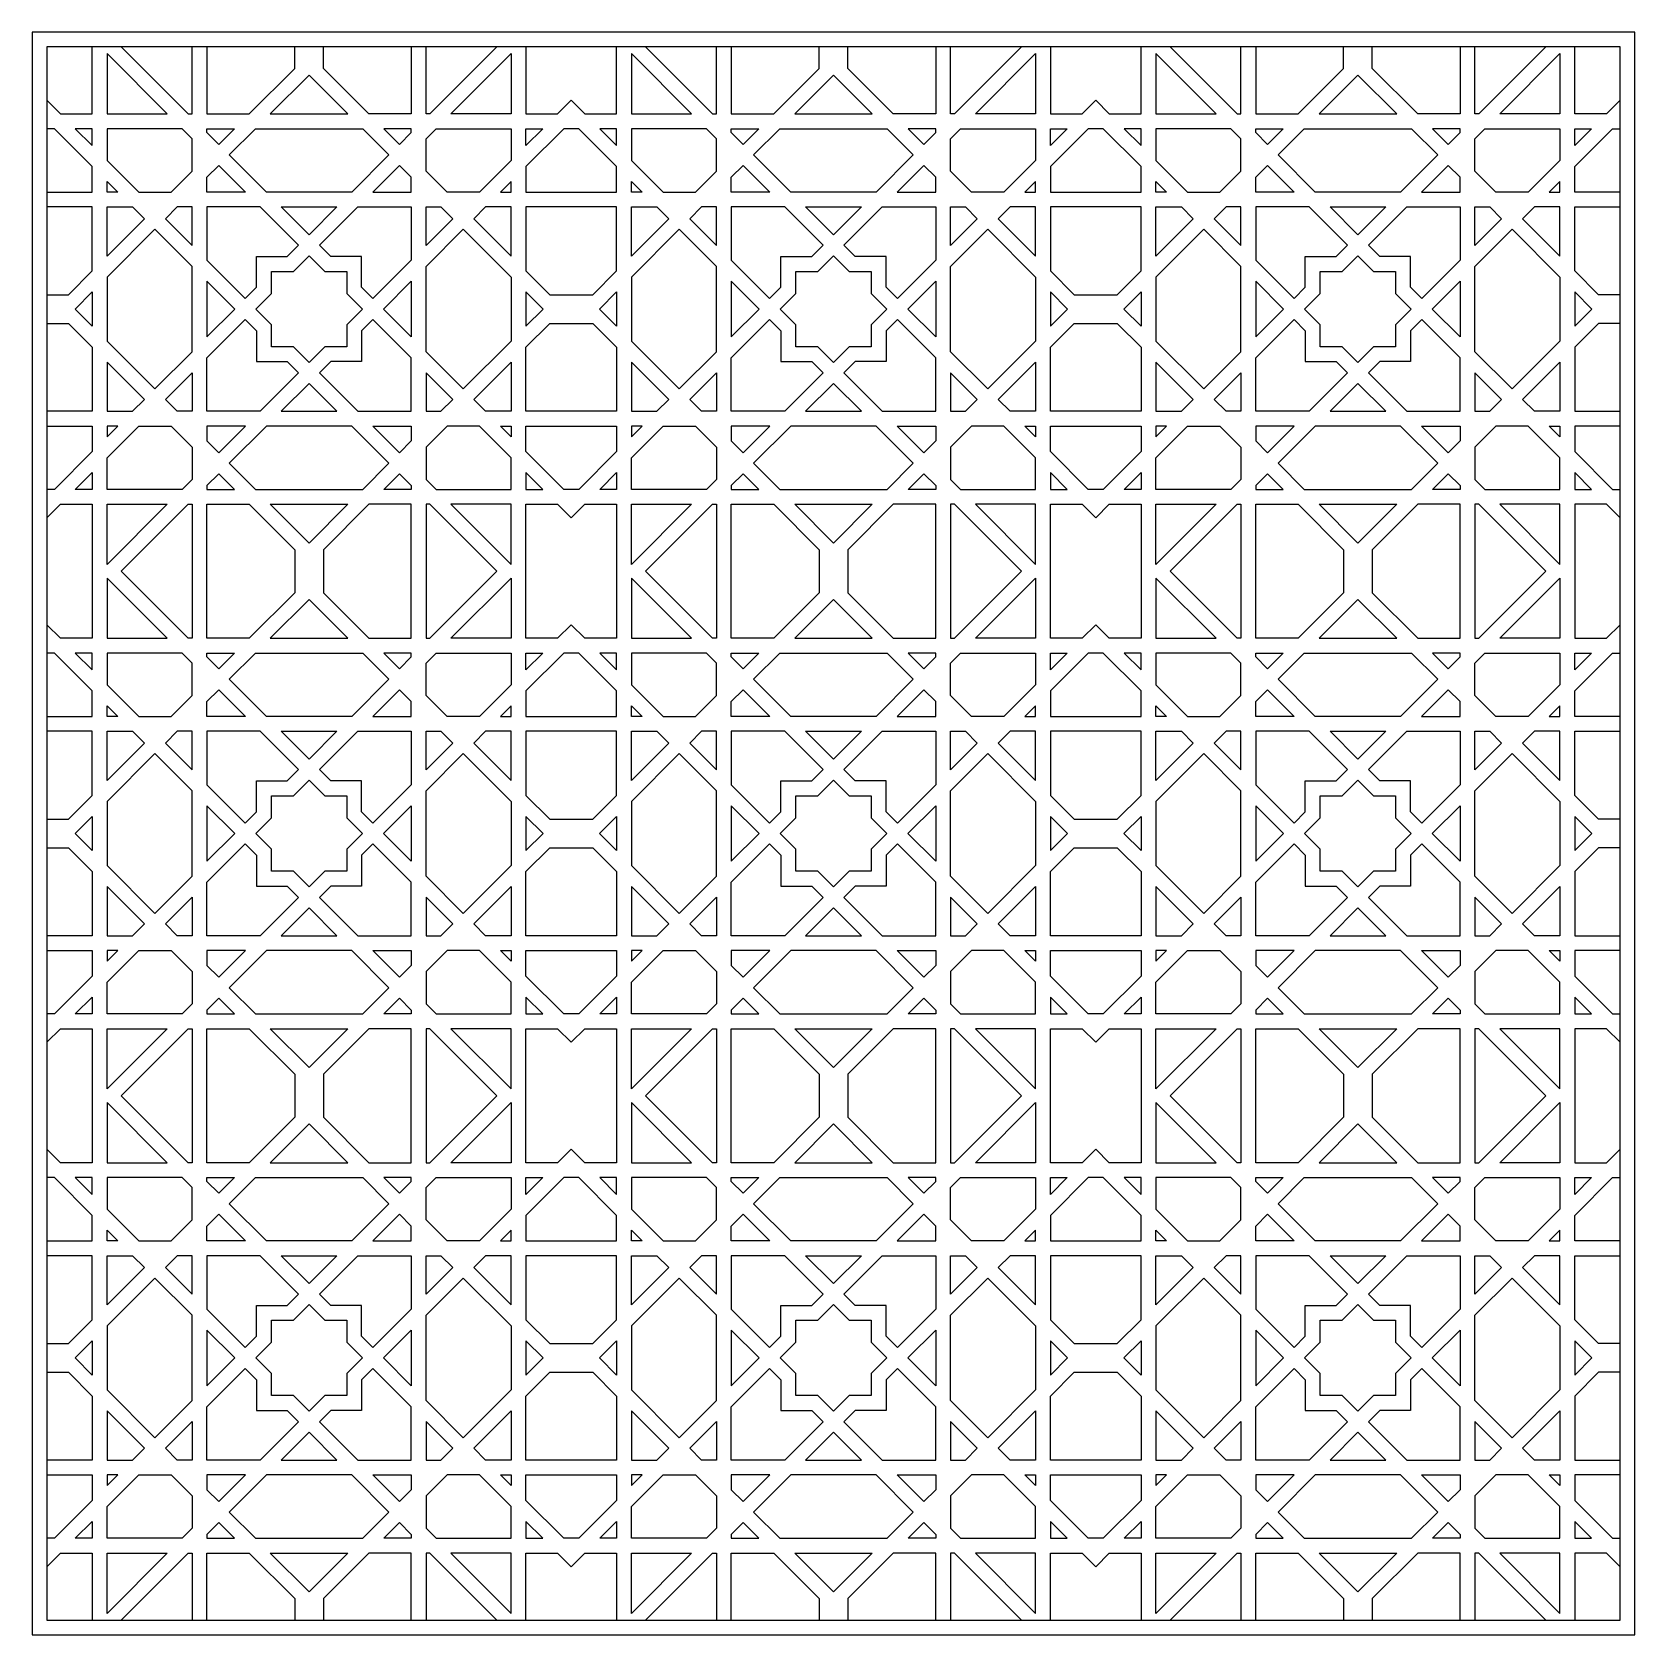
# Model space of a CAD drawing. Header units: millimetres. Extents: x 212 to 644, y 1390 to 1822.
import ezdxf

# ---------------------------------------------------------------- set-up
doc = ezdxf.new("R2010")
doc.units = ezdxf.units.MM
doc.layers.add('Layer 05', color=18, linetype='Continuous', true_color=0x000000)

msp = doc.modelspace()

# ---------------------------------------------------------------- linework, layer by layer
at = {"layer": 'Layer 05'}
for p, q in [((211.75, 1822.35), (211.75, 1390.02)), ((644.08, 1822.35), (211.75, 1822.35)), ((644.08, 1390.02), (644.08, 1822.35)), ((640.08, 1818.35), (215.75, 1818.35)), ((215.75, 1818.35), (215.75, 1394.02)), ((227.97, 1800.28), (227.97, 1818.35)), ((248.22, 1800.28), (231.97, 1816.53)), ((231.97, 1816.53), (231.97, 1800.28)), ((235.8, 1818.35), (253.87, 1800.28)), ((254.91, 1800.28), (254.91, 1818.35)), ((258.91, 1818.35), (258.91, 1800.28)), ((282.6, 1812.53), (282.6, 1818.35)), ((290.35, 1812.53), (290.35, 1818.35)), ((314.04, 1818.35), (314.04, 1800.28)), ((318.04, 1800.28), (318.04, 1818.35)), ((337.14, 1818.35), (319.07, 1800.28)), ((324.73, 1800.28), (340.97, 1816.53)), ((340.97, 1816.53), (340.97, 1800.28)), ((344.97, 1818.35), (344.97, 1800.28)), ((369.42, 1800.28), (369.42, 1818.35)), ((389.66, 1800.28), (373.42, 1816.53)), ((373.42, 1816.53), (373.42, 1800.28)), ((377.25, 1818.35), (395.32, 1800.28)), ((396.36, 1800.28), (396.36, 1818.35)), ((400.36, 1818.35), (400.36, 1800.28)), ((424.04, 1812.53), (424.04, 1818.35)), ((431.79, 1812.53), (431.79, 1818.35)), ((455.48, 1818.35), (455.48, 1800.28)), ((459.48, 1800.28), (459.48, 1818.35)), ((478.59, 1818.35), (460.52, 1800.28)), ((466.18, 1800.28), (482.42, 1816.53)), ((482.42, 1816.53), (482.42, 1800.28)), ((486.42, 1818.35), (486.42, 1800.28)), ((510.86, 1800.28), (510.86, 1818.35)), ((531.11, 1800.28), (514.86, 1816.53)), ((514.86, 1816.53), (514.86, 1800.28)), ((518.69, 1818.35), (536.76, 1800.28)), ((537.8, 1800.28), (537.8, 1818.35)), ((541.8, 1818.35), (541.8, 1800.28)), ((565.49, 1812.53), (565.49, 1818.35)), ((573.24, 1812.53), (573.24, 1818.35)), ((596.92, 1818.35), (596.92, 1800.28)), ((600.92, 1800.28), (600.92, 1818.35)), ((620.03, 1818.35), (601.96, 1800.28)), ((607.62, 1800.28), (623.86, 1816.53)), ((623.86, 1816.53), (623.86, 1800.28)), ((627.86, 1800.28), (627.86, 1818.35)), ((640.08, 1394.02), (640.08, 1818.35)), ((270.35, 1800.28), (282.6, 1812.53)), ((302.6, 1800.28), (290.35, 1812.53)), ((411.79, 1800.28), (424.04, 1812.53)), ((444.04, 1800.28), (431.79, 1812.53)), ((553.24, 1800.28), (565.49, 1812.53)), ((585.49, 1800.28), (573.24, 1812.53)), ((286.47, 1810.75), (276, 1800.28)), ((296.94, 1800.28), (286.47, 1810.75)), ((427.92, 1810.75), (417.45, 1800.28)), ((438.39, 1800.28), (427.92, 1810.75)), ((569.36, 1810.75), (558.89, 1800.28)), ((579.83, 1800.28), (569.36, 1810.75)), ((215.75, 1803.95), (219.42, 1800.28)), ((353.52, 1800.28), (357.2, 1803.95)), ((357.2, 1803.95), (360.87, 1800.28)), ((494.97, 1800.28), (498.64, 1803.95)), ((498.64, 1803.95), (502.31, 1800.28)), ((640.08, 1803.95), (636.41, 1800.28)), ((219.42, 1800.28), (227.97, 1800.28)), ((231.97, 1800.28), (248.22, 1800.28)), ((253.87, 1800.28), (254.91, 1800.28)), ((258.91, 1800.28), (270.35, 1800.28)), ((276, 1800.28), (296.94, 1800.28)), ((314.04, 1800.28), (302.6, 1800.28)), ((319.07, 1800.28), (318.04, 1800.28)), ((340.97, 1800.28), (324.73, 1800.28)), ((344.97, 1800.28), (353.52, 1800.28)), ((360.87, 1800.28), (369.42, 1800.28)), ((373.42, 1800.28), (389.66, 1800.28)), ((395.32, 1800.28), (396.36, 1800.28)), ((400.36, 1800.28), (411.79, 1800.28)), ((417.45, 1800.28), (438.39, 1800.28)), ((455.48, 1800.28), (444.04, 1800.28)), ((460.52, 1800.28), (459.48, 1800.28)), ((482.42, 1800.28), (466.18, 1800.28)), ((486.42, 1800.28), (494.97, 1800.28)), ((502.31, 1800.28), (510.86, 1800.28)), ((514.86, 1800.28), (531.11, 1800.28)), ((536.76, 1800.28), (537.8, 1800.28)), ((541.8, 1800.28), (553.24, 1800.28)), ((558.89, 1800.28), (579.83, 1800.28)), ((596.92, 1800.28), (585.49, 1800.28)), ((601.96, 1800.28), (600.92, 1800.28)), ((623.86, 1800.28), (607.62, 1800.28)), ((636.41, 1800.28), (627.86, 1800.28)), ((217.77, 1796.28), (215.75, 1796.28)), ((227.97, 1786.08), (217.77, 1796.28)), ((223.42, 1796.28), (227.97, 1791.73)), ((227.97, 1796.28), (223.42, 1796.28)), ((227.97, 1791.73), (227.97, 1796.28)), ((252.22, 1796.28), (231.97, 1796.28)), ((231.97, 1796.28), (231.97, 1787.73)), ((254.91, 1793.59), (252.22, 1796.28)), ((258.91, 1795.24), (258.91, 1796.28)), ((258.91, 1796.28), (266.35, 1796.28)), ((262.11, 1792.05), (258.91, 1795.24)), ((266.35, 1796.28), (262.11, 1792.05)), ((264.94, 1789.22), (272, 1796.28)), ((272, 1796.28), (286.47, 1796.28)), ((286.47, 1796.28), (300.94, 1796.28)), ((300.94, 1796.28), (308.01, 1789.22)), ((314.04, 1796.28), (306.6, 1796.28)), ((306.6, 1796.28), (310.84, 1792.05)), ((310.84, 1792.05), (314.04, 1795.24)), ((314.04, 1795.24), (314.04, 1796.28)), ((318.04, 1793.59), (320.73, 1796.28)), ((320.73, 1796.28), (340.97, 1796.28)), ((340.97, 1796.28), (340.97, 1787.73)), ((355.18, 1796.28), (344.97, 1786.08)), ((349.52, 1796.28), (344.97, 1791.73)), ((344.97, 1791.73), (344.97, 1796.28)), ((344.97, 1796.28), (349.52, 1796.28)), ((357.2, 1796.28), (355.18, 1796.28)), ((359.21, 1796.28), (357.2, 1796.28)), ((369.42, 1786.08), (359.21, 1796.28)), ((364.87, 1796.28), (369.42, 1791.73)), ((369.42, 1796.28), (364.87, 1796.28)), ((369.42, 1791.73), (369.42, 1796.28)), ((393.66, 1796.28), (373.42, 1796.28)), ((373.42, 1796.28), (373.42, 1787.73)), ((396.36, 1793.59), (393.66, 1796.28)), ((400.36, 1795.24), (400.36, 1796.28)), ((400.36, 1796.28), (407.79, 1796.28)), ((403.56, 1792.05), (400.36, 1795.24)), ((407.79, 1796.28), (403.56, 1792.05)), ((406.38, 1789.22), (413.45, 1796.28)), ((413.45, 1796.28), (427.92, 1796.28)), ((427.92, 1796.28), (442.39, 1796.28)), ((442.39, 1796.28), (449.45, 1789.22)), ((455.48, 1796.28), (448.04, 1796.28)), ((448.04, 1796.28), (452.28, 1792.05)), ((452.28, 1792.05), (455.48, 1795.24)), ((455.48, 1795.24), (455.48, 1796.28)), ((459.48, 1793.59), (462.18, 1796.28)), ((462.18, 1796.28), (482.42, 1796.28)), ((482.42, 1796.28), (482.42, 1787.73)), ((496.62, 1796.28), (486.42, 1786.08)), ((490.97, 1796.28), (486.42, 1791.73)), ((486.42, 1791.73), (486.42, 1796.28)), ((486.42, 1796.28), (490.97, 1796.28)), ((500.66, 1796.28), (496.62, 1796.28)), ((510.86, 1786.08), (500.66, 1796.28)), ((506.31, 1796.28), (510.86, 1791.73)), ((510.86, 1796.28), (506.31, 1796.28)), ((510.86, 1791.73), (510.86, 1796.28)), ((535.11, 1796.28), (514.86, 1796.28)), ((514.86, 1796.28), (514.86, 1787.73)), ((537.8, 1793.59), (535.11, 1796.28)), ((541.8, 1795.24), (541.8, 1796.28)), ((541.8, 1796.28), (549.24, 1796.28)), ((545, 1792.05), (541.8, 1795.24)), ((549.24, 1796.28), (545, 1792.05)), ((547.83, 1789.22), (554.89, 1796.28)), ((554.89, 1796.28), (569.36, 1796.28)), ((569.36, 1796.28), (583.83, 1796.28)), ((583.83, 1796.28), (590.9, 1789.22)), ((596.92, 1796.28), (589.49, 1796.28)), ((589.49, 1796.28), (593.73, 1792.05)), ((593.73, 1792.05), (596.92, 1795.24)), ((596.92, 1795.24), (596.92, 1796.28)), ((600.92, 1793.59), (603.62, 1796.28)), ((603.62, 1796.28), (623.86, 1796.28)), ((623.86, 1796.28), (623.86, 1787.73)), ((632.41, 1796.28), (627.86, 1791.73)), ((627.86, 1791.73), (627.86, 1796.28)), ((627.86, 1796.28), (632.41, 1796.28)), ((627.86, 1786.08), (638.07, 1796.28)), ((638.07, 1796.28), (640.08, 1796.28)), ((254.91, 1784.85), (254.91, 1793.59)), ((318.04, 1784.85), (318.04, 1793.59)), ((396.36, 1784.85), (396.36, 1793.59)), ((459.48, 1784.85), (459.48, 1793.59)), ((537.8, 1784.85), (537.8, 1793.59)), ((600.92, 1784.85), (600.92, 1793.59)), ((227.97, 1779.19), (227.97, 1786.08)), ((231.97, 1787.73), (240.52, 1779.19)), ((258.91, 1783.19), (262.11, 1786.39)), ((262.11, 1786.39), (269.31, 1779.19)), ((274.97, 1779.19), (264.94, 1789.22)), ((308.01, 1789.22), (297.98, 1779.19)), ((310.84, 1786.39), (303.64, 1779.19)), ((314.04, 1783.19), (310.84, 1786.39)), ((340.97, 1787.73), (332.43, 1779.19)), ((344.97, 1786.08), (344.97, 1779.19)), ((369.42, 1779.19), (369.42, 1786.08)), ((373.42, 1787.73), (381.96, 1779.19)), ((400.36, 1783.19), (403.56, 1786.39)), ((403.56, 1786.39), (410.75, 1779.19)), ((416.41, 1779.19), (406.38, 1789.22)), ((449.45, 1789.22), (439.43, 1779.19)), ((452.28, 1786.39), (445.08, 1779.19)), ((455.48, 1783.19), (452.28, 1786.39)), ((482.42, 1787.73), (473.88, 1779.19)), ((486.42, 1786.08), (486.42, 1779.19)), ((510.86, 1779.19), (510.86, 1786.08)), ((514.86, 1787.73), (523.41, 1779.19)), ((541.8, 1783.19), (545, 1786.39)), ((545, 1786.39), (552.2, 1779.19)), ((557.85, 1779.19), (547.83, 1789.22)), ((590.9, 1789.22), (580.87, 1779.19)), ((593.73, 1786.39), (586.53, 1779.19)), ((596.92, 1783.19), (593.73, 1786.39)), ((623.86, 1787.73), (615.32, 1779.19)), ((627.86, 1779.19), (627.86, 1786.08)), ((231.97, 1779.19), (231.97, 1782.08)), ((231.97, 1782.08), (234.86, 1779.19)), ((249.26, 1779.19), (254.91, 1784.85)), ((258.91, 1779.19), (258.91, 1783.19)), ((314.04, 1779.19), (314.04, 1783.19)), ((323.69, 1779.19), (318.04, 1784.85)), ((340.97, 1782.08), (338.09, 1779.19)), ((340.97, 1779.19), (340.97, 1782.08)), ((373.42, 1779.19), (373.42, 1782.08)), ((373.42, 1782.08), (376.3, 1779.19)), ((390.7, 1779.19), (396.36, 1784.85)), ((400.36, 1779.19), (400.36, 1783.19)), ((455.48, 1779.19), (455.48, 1783.19)), ((465.14, 1779.19), (459.48, 1784.85)), ((482.42, 1782.08), (479.53, 1779.19)), ((482.42, 1779.19), (482.42, 1782.08)), ((514.86, 1779.19), (514.86, 1782.08)), ((514.86, 1782.08), (517.75, 1779.19)), ((532.14, 1779.19), (537.8, 1784.85)), ((541.8, 1779.19), (541.8, 1783.19)), ((596.92, 1779.19), (596.92, 1783.19)), ((606.58, 1779.19), (600.92, 1784.85)), ((623.86, 1782.08), (620.98, 1779.19)), ((623.86, 1779.19), (623.86, 1782.08)), ((215.75, 1779.19), (227.97, 1779.19)), ((234.86, 1779.19), (231.97, 1779.19)), ((240.52, 1779.19), (249.26, 1779.19)), ((269.31, 1779.19), (258.91, 1779.19)), ((297.98, 1779.19), (274.97, 1779.19)), ((303.64, 1779.19), (314.04, 1779.19)), ((332.43, 1779.19), (323.69, 1779.19)), ((338.09, 1779.19), (340.97, 1779.19)), ((344.97, 1779.19), (369.42, 1779.19)), ((376.3, 1779.19), (373.42, 1779.19)), ((381.96, 1779.19), (390.7, 1779.19)), ((410.75, 1779.19), (400.36, 1779.19)), ((439.43, 1779.19), (416.41, 1779.19)), ((445.08, 1779.19), (455.48, 1779.19)), ((473.88, 1779.19), (465.14, 1779.19)), ((479.53, 1779.19), (482.42, 1779.19)), ((486.42, 1779.19), (498.64, 1779.19)), ((498.64, 1779.19), (510.86, 1779.19)), ((517.75, 1779.19), (514.86, 1779.19)), ((523.41, 1779.19), (532.14, 1779.19)), ((552.2, 1779.19), (541.8, 1779.19)), ((580.87, 1779.19), (557.85, 1779.19)), ((586.53, 1779.19), (596.92, 1779.19)), ((615.32, 1779.19), (606.58, 1779.19)), ((620.98, 1779.19), (623.86, 1779.19)), ((640.08, 1779.19), (627.86, 1779.19)), ((227.97, 1775.19), (215.75, 1775.19)), ((227.97, 1757.91), (227.97, 1775.19)), ((231.97, 1761.91), (231.97, 1775.19)), ((231.97, 1775.19), (238.86, 1775.19)), ((238.86, 1775.19), (242.06, 1771.99)), ((250.91, 1775.19), (247.71, 1771.99)), ((254.91, 1775.19), (250.91, 1775.19)), ((254.91, 1764.79), (254.91, 1775.19)), ((273.31, 1775.19), (258.91, 1775.19)), ((258.91, 1775.19), (258.91, 1760.79)), ((283.65, 1764.85), (273.31, 1775.19)), ((286.47, 1767.68), (278.97, 1775.19)), ((278.97, 1775.19), (293.98, 1775.19)), ((293.98, 1775.19), (286.47, 1767.68)), ((289.3, 1764.85), (299.64, 1775.19)), ((299.64, 1775.19), (314.04, 1775.19)), ((314.04, 1775.19), (314.04, 1760.79)), ((318.04, 1764.79), (318.04, 1775.19)), ((318.04, 1775.19), (322.04, 1775.19)), ((322.04, 1775.19), (325.23, 1771.99)), ((334.09, 1775.19), (330.89, 1771.99)), ((340.97, 1775.19), (334.09, 1775.19)), ((340.97, 1761.91), (340.97, 1775.19)), ((357.2, 1775.19), (344.97, 1775.19)), ((344.97, 1775.19), (344.97, 1757.91)), ((369.42, 1775.19), (357.2, 1775.19)), ((369.42, 1757.91), (369.42, 1775.19)), ((373.42, 1761.91), (373.42, 1775.19)), ((373.42, 1775.19), (380.3, 1775.19)), ((380.3, 1775.19), (383.5, 1771.99)), ((392.36, 1775.19), (389.16, 1771.99)), ((396.36, 1775.19), (392.36, 1775.19)), ((396.36, 1764.79), (396.36, 1775.19)), ((414.75, 1775.19), (400.36, 1775.19)), ((400.36, 1775.19), (400.36, 1760.79)), ((425.09, 1764.85), (414.75, 1775.19)), ((427.92, 1767.68), (420.41, 1775.19)), ((420.41, 1775.19), (435.43, 1775.19)), ((435.43, 1775.19), (427.92, 1767.68)), ((430.75, 1764.85), (441.08, 1775.19)), ((441.08, 1775.19), (455.48, 1775.19)), ((455.48, 1775.19), (455.48, 1760.79)), ((459.48, 1764.79), (459.48, 1775.19)), ((459.48, 1775.19), (463.48, 1775.19)), ((463.48, 1775.19), (466.68, 1771.99)), ((475.53, 1775.19), (472.33, 1771.99)), ((482.42, 1775.19), (475.53, 1775.19)), ((482.42, 1761.91), (482.42, 1775.19)), ((498.64, 1775.19), (486.42, 1775.19)), ((486.42, 1775.19), (486.42, 1757.91)), ((510.86, 1775.19), (498.64, 1775.19)), ((510.86, 1757.91), (510.86, 1775.19)), ((514.86, 1761.91), (514.86, 1775.19)), ((514.86, 1775.19), (521.75, 1775.19)), ((521.75, 1775.19), (524.95, 1771.99)), ((533.8, 1775.19), (530.6, 1771.99)), ((537.8, 1775.19), (533.8, 1775.19)), ((537.8, 1764.79), (537.8, 1775.19)), ((556.2, 1775.19), (541.8, 1775.19)), ((541.8, 1775.19), (541.8, 1760.79)), ((566.53, 1764.85), (556.2, 1775.19)), ((569.36, 1767.68), (561.85, 1775.19)), ((561.85, 1775.19), (576.87, 1775.19)), ((576.87, 1775.19), (569.36, 1767.68)), ((572.19, 1764.85), (582.53, 1775.19)), ((582.53, 1775.19), (596.92, 1775.19)), ((596.92, 1775.19), (596.92, 1760.79)), ((600.92, 1764.79), (600.92, 1775.19)), ((600.92, 1775.19), (604.92, 1775.19)), ((604.92, 1775.19), (608.12, 1771.99)), ((616.98, 1775.19), (613.78, 1771.99)), ((623.86, 1775.19), (616.98, 1775.19)), ((623.86, 1761.91), (623.86, 1775.19)), ((627.86, 1757.91), (627.86, 1775.19)), ((627.86, 1775.19), (640.08, 1775.19)), ((242.06, 1771.99), (231.97, 1761.91)), ((244.89, 1769.16), (231.97, 1756.25)), ((254.91, 1759.14), (244.89, 1769.16)), ((247.71, 1771.99), (254.91, 1764.79)), ((325.23, 1771.99), (318.04, 1764.79)), ((318.04, 1759.14), (328.06, 1769.16)), ((328.06, 1769.16), (340.97, 1756.25)), ((330.89, 1771.99), (340.97, 1761.91)), ((383.5, 1771.99), (373.42, 1761.91)), ((386.33, 1769.16), (373.42, 1756.25)), ((396.36, 1759.14), (386.33, 1769.16)), ((389.16, 1771.99), (396.36, 1764.79)), ((466.68, 1771.99), (459.48, 1764.79)), ((459.48, 1759.14), (469.51, 1769.16)), ((469.51, 1769.16), (482.42, 1756.25)), ((472.33, 1771.99), (482.42, 1761.91)), ((524.95, 1771.99), (514.86, 1761.91)), ((527.77, 1769.16), (514.86, 1756.25)), ((537.8, 1759.14), (527.77, 1769.16)), ((530.6, 1771.99), (537.8, 1764.79)), ((608.12, 1771.99), (600.92, 1764.79)), ((600.92, 1759.14), (610.95, 1769.16)), ((610.95, 1769.16), (623.86, 1756.25)), ((613.78, 1771.99), (623.86, 1761.91)), ((280.6, 1761.81), (283.65, 1764.85)), ((292.35, 1761.81), (289.3, 1764.85)), ((422.04, 1761.81), (425.09, 1764.85)), ((433.79, 1761.81), (430.75, 1764.85)), ((563.49, 1761.81), (566.53, 1764.85)), ((575.24, 1761.81), (572.19, 1764.85)), ((258.91, 1760.79), (269.25, 1750.46)), ((272.29, 1753.5), (272.29, 1761.81)), ((272.29, 1761.81), (280.6, 1761.81)), ((282.26, 1757.81), (286.47, 1762.03)), ((286.47, 1762.03), (290.69, 1757.81)), ((300.65, 1761.81), (292.35, 1761.81)), ((300.65, 1753.5), (300.65, 1761.81)), ((314.04, 1760.79), (303.7, 1750.46)), ((400.36, 1760.79), (410.69, 1750.46)), ((413.74, 1753.5), (413.74, 1761.81)), ((413.74, 1761.81), (422.04, 1761.81)), ((423.7, 1757.81), (427.92, 1762.03)), ((427.92, 1762.03), (432.13, 1757.81)), ((442.1, 1761.81), (433.79, 1761.81)), ((442.1, 1753.5), (442.1, 1761.81)), ((455.48, 1760.79), (445.14, 1750.46)), ((541.8, 1760.79), (552.14, 1750.46)), ((555.18, 1753.5), (555.18, 1761.81)), ((555.18, 1761.81), (563.49, 1761.81)), ((565.15, 1757.81), (569.36, 1762.03)), ((569.36, 1762.03), (573.58, 1757.81)), ((583.54, 1761.81), (575.24, 1761.81)), ((583.54, 1753.5), (583.54, 1761.81)), ((596.92, 1760.79), (586.59, 1750.46)), ((221.57, 1751.5), (227.97, 1757.91)), ((231.97, 1756.25), (231.97, 1739.01)), ((254.91, 1747.63), (254.91, 1759.14)), ((276.29, 1751.85), (276.29, 1757.81)), ((276.29, 1757.81), (282.26, 1757.81)), ((290.69, 1757.81), (296.65, 1757.81)), ((296.65, 1757.81), (296.65, 1751.85)), ((318.04, 1747.63), (318.04, 1759.14)), ((340.97, 1756.25), (340.97, 1739.01)), ((344.97, 1757.91), (351.38, 1751.5)), ((363.01, 1751.5), (369.42, 1757.91)), ((373.42, 1756.25), (373.42, 1739.01)), ((396.36, 1747.63), (396.36, 1759.14)), ((417.74, 1751.85), (417.74, 1757.81)), ((417.74, 1757.81), (423.7, 1757.81)), ((432.13, 1757.81), (438.1, 1757.81)), ((438.1, 1757.81), (438.1, 1751.85)), ((459.48, 1747.63), (459.48, 1759.14)), ((482.42, 1756.25), (482.42, 1739.01)), ((486.42, 1757.91), (492.82, 1751.5)), ((504.46, 1751.5), (510.86, 1757.91)), ((514.86, 1756.25), (514.86, 1739.01)), ((537.8, 1747.63), (537.8, 1759.14)), ((559.18, 1751.85), (559.18, 1757.81)), ((559.18, 1757.81), (565.15, 1757.81)), ((573.58, 1757.81), (579.54, 1757.81)), ((579.54, 1757.81), (579.54, 1751.85)), ((600.92, 1747.63), (600.92, 1759.14)), ((623.86, 1756.25), (623.86, 1739.01)), ((634.27, 1751.5), (627.86, 1757.91)), ((215.75, 1751.5), (221.57, 1751.5)), ((223.35, 1747.63), (227.97, 1752.25)), ((227.97, 1752.25), (227.97, 1743.01)), ((266.42, 1747.63), (258.91, 1755.14)), ((258.91, 1755.14), (258.91, 1740.12)), ((269.25, 1750.46), (272.29, 1753.5)), ((272.08, 1747.63), (276.29, 1751.85)), ((296.65, 1751.85), (300.87, 1747.63)), ((303.7, 1750.46), (300.65, 1753.5)), ((306.53, 1747.63), (314.04, 1755.14)), ((314.04, 1755.14), (314.04, 1740.12)), ((349.6, 1747.63), (344.97, 1752.25)), ((344.97, 1752.25), (344.97, 1743.01)), ((351.38, 1751.5), (363.01, 1751.5)), ((364.8, 1747.63), (369.42, 1752.25)), ((369.42, 1752.25), (369.42, 1743.01)), ((407.87, 1747.63), (400.36, 1755.14)), ((400.36, 1755.14), (400.36, 1740.12)), ((410.69, 1750.46), (413.74, 1753.5)), ((413.52, 1747.63), (417.74, 1751.85)), ((438.1, 1751.85), (442.31, 1747.63)), ((445.14, 1750.46), (442.1, 1753.5)), ((447.97, 1747.63), (455.48, 1755.14)), ((455.48, 1755.14), (455.48, 1740.12)), ((491.04, 1747.63), (486.42, 1752.25)), ((486.42, 1752.25), (486.42, 1743.01)), ((492.82, 1751.5), (504.46, 1751.5)), ((506.24, 1747.63), (510.86, 1752.25)), ((510.86, 1752.25), (510.86, 1743.01)), ((549.31, 1747.63), (541.8, 1755.14)), ((541.8, 1755.14), (541.8, 1740.12)), ((552.14, 1750.46), (555.18, 1753.5)), ((554.97, 1747.63), (559.18, 1751.85)), ((579.54, 1751.85), (583.76, 1747.63)), ((586.59, 1750.46), (583.54, 1753.5)), ((589.42, 1747.63), (596.92, 1755.14)), ((596.92, 1755.14), (596.92, 1740.12)), ((632.49, 1747.63), (627.86, 1752.25)), ((627.86, 1752.25), (627.86, 1743.01)), ((640.08, 1751.5), (634.27, 1751.5)), ((227.97, 1743.01), (223.35, 1747.63)), ((254.91, 1736.12), (254.91, 1747.63)), ((258.91, 1740.12), (266.42, 1747.63)), ((276.29, 1743.41), (272.08, 1747.63)), ((300.87, 1747.63), (296.65, 1743.41)), ((314.04, 1740.12), (306.53, 1747.63)), ((318.04, 1736.12), (318.04, 1747.63)), ((344.97, 1743.01), (349.6, 1747.63)), ((369.42, 1743.01), (364.8, 1747.63)), ((396.36, 1736.12), (396.36, 1747.63)), ((400.36, 1740.12), (407.87, 1747.63)), ((417.74, 1743.41), (413.52, 1747.63)), ((442.31, 1747.63), (438.1, 1743.41)), ((455.48, 1740.12), (447.97, 1747.63)), ((459.48, 1736.12), (459.48, 1747.63)), ((486.42, 1743.01), (491.04, 1747.63)), ((510.86, 1743.01), (506.24, 1747.63)), ((537.8, 1736.12), (537.8, 1747.63)), ((541.8, 1740.12), (549.31, 1747.63)), ((559.18, 1743.41), (554.97, 1747.63)), ((583.76, 1747.63), (579.54, 1743.41)), ((596.92, 1740.12), (589.42, 1747.63)), ((600.92, 1736.12), (600.92, 1747.63)), ((627.86, 1743.01), (632.49, 1747.63)), ((215.75, 1743.75), (221.57, 1743.75)), ((221.57, 1743.75), (227.97, 1737.35)), ((258.91, 1734.46), (269.25, 1744.8)), ((269.25, 1744.8), (272.29, 1741.76)), ((276.29, 1737.45), (276.29, 1743.41)), ((296.65, 1743.41), (296.65, 1737.45)), ((303.7, 1744.8), (300.65, 1741.76)), ((314.04, 1734.46), (303.7, 1744.8)), ((344.97, 1737.35), (351.38, 1743.75)), ((351.38, 1743.75), (363.01, 1743.75)), ((363.01, 1743.75), (369.42, 1737.35)), ((400.36, 1734.46), (410.69, 1744.8)), ((410.69, 1744.8), (413.74, 1741.76)), ((417.74, 1737.45), (417.74, 1743.41)), ((438.1, 1743.41), (438.1, 1737.45)), ((445.14, 1744.8), (442.1, 1741.76)), ((455.48, 1734.46), (445.14, 1744.8)), ((486.42, 1737.35), (492.82, 1743.75)), ((492.82, 1743.75), (504.46, 1743.75)), ((504.46, 1743.75), (510.86, 1737.35)), ((541.8, 1734.46), (552.14, 1744.8)), ((552.14, 1744.8), (555.18, 1741.76)), ((559.18, 1737.45), (559.18, 1743.41)), ((579.54, 1743.41), (579.54, 1737.45)), ((586.59, 1744.8), (583.54, 1741.76)), ((596.92, 1734.46), (586.59, 1744.8)), ((634.27, 1743.75), (627.86, 1737.35)), ((640.08, 1743.75), (634.27, 1743.75)), ((231.97, 1739.01), (244.89, 1726.09)), ((272.29, 1741.76), (272.29, 1733.45)), ((300.65, 1741.76), (300.65, 1733.45)), ((340.97, 1739.01), (328.06, 1726.09)), ((373.42, 1739.01), (386.33, 1726.09)), ((413.74, 1741.76), (413.74, 1733.45)), ((442.1, 1741.76), (442.1, 1733.45)), ((482.42, 1739.01), (469.51, 1726.09)), ((514.86, 1739.01), (527.77, 1726.09)), ((555.18, 1741.76), (555.18, 1733.45)), ((583.54, 1741.76), (583.54, 1733.45)), ((623.86, 1739.01), (610.95, 1726.09)), ((227.97, 1737.35), (227.97, 1720.07)), ((244.89, 1726.09), (254.91, 1736.12)), ((258.91, 1720.07), (258.91, 1734.46)), ((282.26, 1737.45), (276.29, 1737.45)), ((286.47, 1733.23), (282.26, 1737.45)), ((290.69, 1737.45), (286.47, 1733.23)), ((296.65, 1737.45), (290.69, 1737.45)), ((314.04, 1720.07), (314.04, 1734.46)), ((328.06, 1726.09), (318.04, 1736.12)), ((344.97, 1720.07), (344.97, 1737.35)), ((369.42, 1737.35), (369.42, 1720.07)), ((386.33, 1726.09), (396.36, 1736.12)), ((400.36, 1720.07), (400.36, 1734.46)), ((423.7, 1737.45), (417.74, 1737.45)), ((427.92, 1733.23), (423.7, 1737.45)), ((432.13, 1737.45), (427.92, 1733.23)), ((438.1, 1737.45), (432.13, 1737.45)), ((455.48, 1720.07), (455.48, 1734.46)), ((469.51, 1726.09), (459.48, 1736.12)), ((486.42, 1720.07), (486.42, 1737.35)), ((510.86, 1737.35), (510.86, 1720.07)), ((527.77, 1726.09), (537.8, 1736.12)), ((541.8, 1720.07), (541.8, 1734.46)), ((565.15, 1737.45), (559.18, 1737.45)), ((569.36, 1733.23), (565.15, 1737.45)), ((573.58, 1737.45), (569.36, 1733.23)), ((579.54, 1737.45), (573.58, 1737.45)), ((596.92, 1720.07), (596.92, 1734.46)), ((610.95, 1726.09), (600.92, 1736.12)), ((627.86, 1737.35), (627.86, 1720.07)), ((242.06, 1723.27), (231.97, 1733.35)), ((231.97, 1733.35), (231.97, 1720.07)), ((247.71, 1723.27), (254.91, 1730.46)), ((254.91, 1730.46), (254.91, 1720.07)), ((272.29, 1733.45), (280.6, 1733.45)), ((283.65, 1730.4), (273.31, 1720.07)), ((280.6, 1733.45), (283.65, 1730.4)), ((292.35, 1733.45), (289.3, 1730.4)), ((289.3, 1730.4), (299.64, 1720.07)), ((300.65, 1733.45), (292.35, 1733.45)), ((325.23, 1723.27), (318.04, 1730.46)), ((318.04, 1730.46), (318.04, 1720.07)), ((330.89, 1723.27), (340.97, 1733.35)), ((340.97, 1733.35), (340.97, 1720.07)), ((383.5, 1723.27), (373.42, 1733.35)), ((373.42, 1733.35), (373.42, 1720.07)), ((389.16, 1723.27), (396.36, 1730.46)), ((396.36, 1730.46), (396.36, 1720.07)), ((413.74, 1733.45), (422.04, 1733.45)), ((425.09, 1730.4), (414.75, 1720.07)), ((422.04, 1733.45), (425.09, 1730.4)), ((433.79, 1733.45), (430.75, 1730.4)), ((430.75, 1730.4), (441.08, 1720.07)), ((442.1, 1733.45), (433.79, 1733.45)), ((466.68, 1723.27), (459.48, 1730.46)), ((459.48, 1730.46), (459.48, 1720.07)), ((472.33, 1723.27), (482.42, 1733.35)), ((482.42, 1733.35), (482.42, 1720.07)), ((524.95, 1723.27), (514.86, 1733.35)), ((514.86, 1733.35), (514.86, 1720.07)), ((530.6, 1723.27), (537.8, 1730.46)), ((537.8, 1730.46), (537.8, 1720.07)), ((555.18, 1733.45), (563.49, 1733.45)), ((566.53, 1730.4), (556.2, 1720.07)), ((563.49, 1733.45), (566.53, 1730.4)), ((575.24, 1733.45), (572.19, 1730.4)), ((572.19, 1730.4), (582.53, 1720.07)), ((583.54, 1733.45), (575.24, 1733.45)), ((608.12, 1723.27), (600.92, 1730.46)), ((600.92, 1730.46), (600.92, 1720.07)), ((613.78, 1723.27), (623.86, 1733.35)), ((623.86, 1733.35), (623.86, 1720.07)), ((286.47, 1727.58), (278.97, 1720.07)), ((293.98, 1720.07), (286.47, 1727.58)), ((427.92, 1727.58), (420.41, 1720.07)), ((435.43, 1720.07), (427.92, 1727.58)), ((569.36, 1727.58), (561.85, 1720.07)), ((576.87, 1720.07), (569.36, 1727.58)), ((238.86, 1720.07), (242.06, 1723.27)), ((250.91, 1720.07), (247.71, 1723.27)), ((322.04, 1720.07), (325.23, 1723.27)), ((334.09, 1720.07), (330.89, 1723.27)), ((380.3, 1720.07), (383.5, 1723.27)), ((392.36, 1720.07), (389.16, 1723.27)), ((463.48, 1720.07), (466.68, 1723.27)), ((475.53, 1720.07), (472.33, 1723.27)), ((521.75, 1720.07), (524.95, 1723.27)), ((533.8, 1720.07), (530.6, 1723.27)), ((604.92, 1720.07), (608.12, 1723.27)), ((616.98, 1720.07), (613.78, 1723.27)), ((227.97, 1720.07), (215.75, 1720.07)), ((231.97, 1720.07), (238.86, 1720.07)), ((254.91, 1720.07), (250.91, 1720.07)), ((273.31, 1720.07), (258.91, 1720.07)), ((278.97, 1720.07), (293.98, 1720.07)), ((299.64, 1720.07), (314.04, 1720.07)), ((318.04, 1720.07), (322.04, 1720.07)), ((340.97, 1720.07), (334.09, 1720.07)), ((357.2, 1720.07), (344.97, 1720.07)), ((369.42, 1720.07), (357.2, 1720.07)), ((373.42, 1720.07), (380.3, 1720.07)), ((396.36, 1720.07), (392.36, 1720.07)), ((414.75, 1720.07), (400.36, 1720.07)), ((420.41, 1720.07), (435.43, 1720.07)), ((441.08, 1720.07), (455.48, 1720.07)), ((459.48, 1720.07), (463.48, 1720.07)), ((482.42, 1720.07), (475.53, 1720.07)), ((498.64, 1720.07), (486.42, 1720.07)), ((510.86, 1720.07), (498.64, 1720.07)), ((514.86, 1720.07), (521.75, 1720.07)), ((537.8, 1720.07), (533.8, 1720.07)), ((556.2, 1720.07), (541.8, 1720.07)), ((561.85, 1720.07), (576.87, 1720.07)), ((582.53, 1720.07), (596.92, 1720.07)), ((600.92, 1720.07), (604.92, 1720.07)), ((623.86, 1720.07), (616.98, 1720.07)), ((627.86, 1720.07), (640.08, 1720.07)), ((215.75, 1716.07), (227.97, 1716.07)), ((227.97, 1716.07), (227.97, 1709.18)), ((234.86, 1716.07), (231.97, 1716.07)), ((231.97, 1716.07), (231.97, 1713.18)), ((231.97, 1713.18), (234.86, 1716.07)), ((231.97, 1707.52), (240.52, 1716.07)), ((240.52, 1716.07), (249.26, 1716.07)), ((249.26, 1716.07), (254.91, 1710.41)), ((258.91, 1716.07), (258.91, 1712.07)), ((269.31, 1716.07), (258.91, 1716.07)), ((258.91, 1712.07), (262.11, 1708.87)), ((262.11, 1708.87), (269.31, 1716.07)), ((274.97, 1716.07), (264.94, 1706.04)), ((297.98, 1716.07), (274.97, 1716.07)), ((308.01, 1706.04), (297.98, 1716.07)), ((310.84, 1708.87), (303.64, 1716.07)), ((303.64, 1716.07), (314.04, 1716.07)), ((314.04, 1712.07), (310.84, 1708.87)), ((314.04, 1716.07), (314.04, 1712.07)), ((323.69, 1716.07), (318.04, 1710.41)), ((332.43, 1716.07), (323.69, 1716.07)), ((340.97, 1707.52), (332.43, 1716.07)), ((338.09, 1716.07), (340.97, 1716.07)), ((340.97, 1713.18), (338.09, 1716.07)), ((340.97, 1716.07), (340.97, 1713.18)), ((344.97, 1709.18), (344.97, 1716.07)), ((344.97, 1716.07), (369.42, 1716.07)), ((369.42, 1716.07), (369.42, 1709.18)), ((376.3, 1716.07), (373.42, 1716.07)), ((373.42, 1716.07), (373.42, 1713.18)), ((373.42, 1713.18), (376.3, 1716.07)), ((373.42, 1707.52), (381.96, 1716.07)), ((381.96, 1716.07), (390.7, 1716.07)), ((390.7, 1716.07), (396.36, 1710.41)), ((400.36, 1716.07), (400.36, 1712.07)), ((410.75, 1716.07), (400.36, 1716.07)), ((400.36, 1712.07), (403.56, 1708.87)), ((403.56, 1708.87), (410.75, 1716.07)), ((416.41, 1716.07), (406.38, 1706.04)), ((439.43, 1716.07), (416.41, 1716.07)), ((449.45, 1706.04), (439.43, 1716.07)), ((452.28, 1708.87), (445.08, 1716.07)), ((445.08, 1716.07), (455.48, 1716.07)), ((455.48, 1712.07), (452.28, 1708.87)), ((455.48, 1716.07), (455.48, 1712.07)), ((465.14, 1716.07), (459.48, 1710.41)), ((473.88, 1716.07), (465.14, 1716.07)), ((482.42, 1707.52), (473.88, 1716.07)), ((479.53, 1716.07), (482.42, 1716.07)), ((482.42, 1713.18), (479.53, 1716.07)), ((482.42, 1716.07), (482.42, 1713.18)), ((486.42, 1709.18), (486.42, 1716.07)), ((486.42, 1716.07), (510.86, 1716.07)), ((510.86, 1716.07), (510.86, 1709.18)), ((517.75, 1716.07), (514.86, 1716.07)), ((514.86, 1716.07), (514.86, 1713.18)), ((514.86, 1713.18), (517.75, 1716.07)), ((514.86, 1707.52), (523.41, 1716.07)), ((523.41, 1716.07), (532.14, 1716.07)), ((532.14, 1716.07), (537.8, 1710.41)), ((541.8, 1716.07), (541.8, 1712.07)), ((552.2, 1716.07), (541.8, 1716.07)), ((541.8, 1712.07), (545, 1708.87)), ((545, 1708.87), (552.2, 1716.07)), ((557.85, 1716.07), (547.83, 1706.04)), ((580.87, 1716.07), (557.85, 1716.07)), ((590.9, 1706.04), (580.87, 1716.07)), ((593.73, 1708.87), (586.53, 1716.07)), ((586.53, 1716.07), (596.92, 1716.07)), ((596.92, 1712.07), (593.73, 1708.87)), ((596.92, 1716.07), (596.92, 1712.07)), ((606.58, 1716.07), (600.92, 1710.41)), ((615.32, 1716.07), (606.58, 1716.07)), ((623.86, 1707.52), (615.32, 1716.07)), ((620.98, 1716.07), (623.86, 1716.07)), ((623.86, 1713.18), (620.98, 1716.07)), ((623.86, 1716.07), (623.86, 1713.18)), ((640.08, 1716.07), (627.86, 1716.07)), ((627.86, 1716.07), (627.86, 1709.18)), ((227.97, 1709.18), (217.77, 1698.98)), ((254.91, 1710.41), (254.91, 1701.67)), ((318.04, 1710.41), (318.04, 1701.67)), ((355.18, 1698.98), (344.97, 1709.18)), ((369.42, 1709.18), (359.21, 1698.98)), ((396.36, 1710.41), (396.36, 1701.67)), ((459.48, 1710.41), (459.48, 1701.67)), ((496.62, 1698.98), (486.42, 1709.18)), ((510.86, 1709.18), (500.66, 1698.98)), ((537.8, 1710.41), (537.8, 1701.67)), ((600.92, 1710.41), (600.92, 1701.67)), ((627.86, 1709.18), (638.07, 1698.98)), ((223.42, 1698.98), (227.97, 1703.52)), ((227.97, 1703.52), (227.97, 1698.98)), ((231.97, 1698.98), (231.97, 1707.52)), ((264.94, 1706.04), (272, 1698.98)), ((300.94, 1698.98), (308.01, 1706.04)), ((340.97, 1698.98), (340.97, 1707.52)), ((349.52, 1698.98), (344.97, 1703.52)), ((344.97, 1703.52), (344.97, 1698.98)), ((364.87, 1698.98), (369.42, 1703.52)), ((369.42, 1703.52), (369.42, 1698.98)), ((373.42, 1698.98), (373.42, 1707.52)), ((406.38, 1706.04), (413.45, 1698.98)), ((442.39, 1698.98), (449.45, 1706.04)), ((482.42, 1698.98), (482.42, 1707.52)), ((490.97, 1698.98), (486.42, 1703.52)), ((486.42, 1703.52), (486.42, 1698.98)), ((506.31, 1698.98), (510.86, 1703.52)), ((510.86, 1703.52), (510.86, 1698.98)), ((514.86, 1698.98), (514.86, 1707.52)), ((547.83, 1706.04), (554.89, 1698.98)), ((583.83, 1698.98), (590.9, 1706.04)), ((623.86, 1698.98), (623.86, 1707.52)), ((632.41, 1698.98), (627.86, 1703.52)), ((627.86, 1703.52), (627.86, 1698.98)), ((254.91, 1701.67), (252.22, 1698.98)), ((262.11, 1703.21), (258.91, 1700.01)), ((258.91, 1700.01), (258.91, 1698.98)), ((266.35, 1698.98), (262.11, 1703.21)), ((306.6, 1698.98), (310.84, 1703.21)), ((310.84, 1703.21), (314.04, 1700.01)), ((314.04, 1700.01), (314.04, 1698.98)), ((318.04, 1701.67), (320.73, 1698.98)), ((396.36, 1701.67), (393.66, 1698.98)), ((403.56, 1703.21), (400.36, 1700.01)), ((400.36, 1700.01), (400.36, 1698.98)), ((407.79, 1698.98), (403.56, 1703.21)), ((448.04, 1698.98), (452.28, 1703.21)), ((452.28, 1703.21), (455.48, 1700.01)), ((455.48, 1700.01), (455.48, 1698.98)), ((459.48, 1701.67), (462.18, 1698.98)), ((537.8, 1701.67), (535.11, 1698.98)), ((545, 1703.21), (541.8, 1700.01)), ((541.8, 1700.01), (541.8, 1698.98)), ((549.24, 1698.98), (545, 1703.21)), ((589.49, 1698.98), (593.73, 1703.21)), ((593.73, 1703.21), (596.92, 1700.01)), ((596.92, 1700.01), (596.92, 1698.98)), ((600.92, 1701.67), (603.62, 1698.98)), ((217.77, 1698.98), (215.75, 1698.98)), ((215.75, 1691.3), (219.42, 1694.98)), ((219.42, 1694.98), (227.97, 1694.98)), ((227.97, 1698.98), (223.42, 1698.98)), ((227.97, 1694.98), (227.97, 1658.84)), ((252.22, 1698.98), (231.97, 1698.98)), ((248.22, 1694.98), (231.97, 1678.73)), ((231.97, 1678.73), (231.97, 1694.98)), ((231.97, 1694.98), (248.22, 1694.98)), ((235.8, 1676.91), (253.87, 1694.98)), ((253.87, 1694.98), (254.91, 1694.98)), ((254.91, 1694.98), (254.91, 1658.84)), ((258.91, 1698.98), (266.35, 1698.98)), ((258.91, 1676.91), (258.91, 1694.98)), ((258.91, 1694.98), (270.35, 1694.98)), ((270.35, 1694.98), (282.6, 1682.72)), ((272, 1698.98), (286.47, 1698.98)), ((286.47, 1684.51), (276, 1694.98)), ((276, 1694.98), (296.94, 1694.98)), ((286.47, 1698.98), (300.94, 1698.98)), ((296.94, 1694.98), (286.47, 1684.51)), ((302.6, 1694.98), (290.35, 1682.72)), ((314.04, 1694.98), (302.6, 1694.98)), ((314.04, 1698.98), (306.6, 1698.98)), ((314.04, 1676.91), (314.04, 1694.98)), ((319.07, 1694.98), (318.04, 1694.98)), ((318.04, 1694.98), (318.04, 1658.84)), ((337.14, 1676.91), (319.07, 1694.98)), ((320.73, 1698.98), (340.97, 1698.98)), ((324.73, 1694.98), (340.97, 1678.73)), ((340.97, 1694.98), (324.73, 1694.98)), ((340.97, 1678.73), (340.97, 1694.98)), ((344.97, 1698.98), (349.52, 1698.98)), ((344.97, 1658.84), (344.97, 1694.98)), ((344.97, 1694.98), (353.52, 1694.98)), ((353.52, 1694.98), (357.2, 1691.3)), ((357.2, 1698.98), (355.18, 1698.98)), ((359.21, 1698.98), (357.2, 1698.98)), ((357.2, 1691.3), (360.87, 1694.98)), ((360.87, 1694.98), (369.42, 1694.98)), ((369.42, 1698.98), (364.87, 1698.98)), ((369.42, 1694.98), (369.42, 1658.84)), ((393.66, 1698.98), (373.42, 1698.98)), ((389.66, 1694.98), (373.42, 1678.73)), ((373.42, 1678.73), (373.42, 1694.98)), ((373.42, 1694.98), (389.66, 1694.98)), ((377.25, 1676.91), (395.32, 1694.98)), ((395.32, 1694.98), (396.36, 1694.98)), ((396.36, 1694.98), (396.36, 1658.84)), ((400.36, 1698.98), (407.79, 1698.98)), ((400.36, 1676.91), (400.36, 1694.98)), ((400.36, 1694.98), (411.79, 1694.98)), ((411.79, 1694.98), (424.04, 1682.72)), ((413.45, 1698.98), (427.92, 1698.98)), ((427.92, 1684.51), (417.45, 1694.98)), ((417.45, 1694.98), (438.39, 1694.98)), ((427.92, 1698.98), (442.39, 1698.98)), ((438.39, 1694.98), (427.92, 1684.51)), ((444.04, 1694.98), (431.79, 1682.72)), ((455.48, 1694.98), (444.04, 1694.98)), ((455.48, 1698.98), (448.04, 1698.98)), ((455.48, 1676.91), (455.48, 1694.98)), ((460.52, 1694.98), (459.48, 1694.98)), ((459.48, 1694.98), (459.48, 1658.84)), ((478.59, 1676.91), (460.52, 1694.98)), ((462.18, 1698.98), (482.42, 1698.98)), ((466.18, 1694.98), (482.42, 1678.73)), ((482.42, 1694.98), (466.18, 1694.98)), ((482.42, 1678.73), (482.42, 1694.98)), ((486.42, 1698.98), (490.97, 1698.98)), ((486.42, 1658.84), (486.42, 1694.98)), ((486.42, 1694.98), (494.97, 1694.98)), ((494.97, 1694.98), (498.64, 1691.3)), ((498.64, 1698.98), (496.62, 1698.98)), ((500.66, 1698.98), (498.64, 1698.98)), ((498.64, 1691.3), (502.31, 1694.98)), ((502.31, 1694.98), (510.86, 1694.98)), ((510.86, 1698.98), (506.31, 1698.98)), ((510.86, 1694.98), (510.86, 1658.84)), ((535.11, 1698.98), (514.86, 1698.98)), ((531.11, 1694.98), (514.86, 1678.73)), ((514.86, 1678.73), (514.86, 1694.98)), ((514.86, 1694.98), (531.11, 1694.98)), ((518.69, 1676.91), (536.76, 1694.98)), ((536.76, 1694.98), (537.8, 1694.98)), ((537.8, 1694.98), (537.8, 1658.84)), ((541.8, 1698.98), (549.24, 1698.98)), ((541.8, 1676.91), (541.8, 1694.98)), ((541.8, 1694.98), (553.24, 1694.98)), ((553.24, 1694.98), (565.49, 1682.72)), ((554.89, 1698.98), (569.36, 1698.98)), ((569.36, 1684.51), (558.89, 1694.98)), ((558.89, 1694.98), (579.83, 1694.98)), ((569.36, 1698.98), (583.83, 1698.98)), ((579.83, 1694.98), (569.36, 1684.51)), ((585.49, 1694.98), (573.24, 1682.72)), ((596.92, 1694.98), (585.49, 1694.98)), ((596.92, 1698.98), (589.49, 1698.98)), ((596.92, 1676.91), (596.92, 1694.98)), ((601.96, 1694.98), (600.92, 1694.98)), ((600.92, 1694.98), (600.92, 1658.84)), ((620.03, 1676.91), (601.96, 1694.98)), ((603.62, 1698.98), (623.86, 1698.98)), ((607.62, 1694.98), (623.86, 1678.73)), ((623.86, 1694.98), (607.62, 1694.98)), ((623.86, 1678.73), (623.86, 1694.98)), ((627.86, 1698.98), (632.41, 1698.98)), ((636.41, 1694.98), (627.86, 1694.98)), ((627.86, 1694.98), (627.86, 1658.84)), ((640.08, 1691.3), (636.41, 1694.98)), ((638.07, 1698.98), (640.08, 1698.98)), ((282.6, 1682.72), (282.6, 1671.09)), ((290.35, 1682.72), (290.35, 1671.09)), ((424.04, 1682.72), (424.04, 1671.09)), ((431.79, 1682.72), (431.79, 1671.09)), ((565.49, 1682.72), (565.49, 1671.09)), ((573.24, 1682.72), (573.24, 1671.09)), ((248.22, 1658.84), (231.97, 1675.08)), ((231.97, 1675.08), (231.97, 1658.84)), ((253.87, 1658.84), (235.8, 1676.91)), ((258.91, 1658.84), (258.91, 1676.91)), ((314.04, 1658.84), (314.04, 1676.91)), ((319.07, 1658.84), (337.14, 1676.91)), ((324.73, 1658.84), (340.97, 1675.08)), ((340.97, 1675.08), (340.97, 1658.84)), ((389.66, 1658.84), (373.42, 1675.08)), ((373.42, 1675.08), (373.42, 1658.84)), ((395.32, 1658.84), (377.25, 1676.91)), ((400.36, 1658.84), (400.36, 1676.91)), ((455.48, 1658.84), (455.48, 1676.91)), ((460.52, 1658.84), (478.59, 1676.91)), ((466.18, 1658.84), (482.42, 1675.08)), ((482.42, 1675.08), (482.42, 1658.84)), ((531.11, 1658.84), (514.86, 1675.08)), ((514.86, 1675.08), (514.86, 1658.84)), ((536.76, 1658.84), (518.69, 1676.91)), ((541.8, 1658.84), (541.8, 1676.91)), ((596.92, 1658.84), (596.92, 1676.91)), ((601.96, 1658.84), (620.03, 1676.91)), ((607.62, 1658.84), (623.86, 1675.08)), ((623.86, 1675.08), (623.86, 1658.84)), ((282.6, 1671.09), (270.35, 1658.84)), ((286.47, 1669.31), (276, 1658.84)), ((296.94, 1658.84), (286.47, 1669.31)), ((290.35, 1671.09), (302.6, 1658.84)), ((424.04, 1671.09), (411.79, 1658.84)), ((427.92, 1669.31), (417.45, 1658.84)), ((438.39, 1658.84), (427.92, 1669.31)), ((431.79, 1671.09), (444.04, 1658.84)), ((565.49, 1671.09), (553.24, 1658.84)), ((569.36, 1669.31), (558.89, 1658.84)), ((579.83, 1658.84), (569.36, 1669.31)), ((573.24, 1671.09), (585.49, 1658.84)), ((219.42, 1658.84), (215.75, 1662.51)), ((357.2, 1662.51), (353.52, 1658.84)), ((360.87, 1658.84), (357.2, 1662.51)), ((498.64, 1662.51), (494.97, 1658.84)), ((502.31, 1658.84), (498.64, 1662.51)), ((636.41, 1658.84), (640.08, 1662.51)), ((227.97, 1658.84), (219.42, 1658.84)), ((231.97, 1658.84), (248.22, 1658.84)), ((254.91, 1658.84), (253.87, 1658.84)), ((270.35, 1658.84), (258.91, 1658.84)), ((276, 1658.84), (296.94, 1658.84)), ((302.6, 1658.84), (314.04, 1658.84)), ((318.04, 1658.84), (319.07, 1658.84)), ((340.97, 1658.84), (324.73, 1658.84)), ((353.52, 1658.84), (344.97, 1658.84)), ((369.42, 1658.84), (360.87, 1658.84)), ((373.42, 1658.84), (389.66, 1658.84)), ((396.36, 1658.84), (395.32, 1658.84)), ((411.79, 1658.84), (400.36, 1658.84)), ((417.45, 1658.84), (438.39, 1658.84)), ((444.04, 1658.84), (455.48, 1658.84)), ((459.48, 1658.84), (460.52, 1658.84)), ((482.42, 1658.84), (466.18, 1658.84)), ((494.97, 1658.84), (486.42, 1658.84)), ((510.86, 1658.84), (502.31, 1658.84)), ((514.86, 1658.84), (531.11, 1658.84)), ((537.8, 1658.84), (536.76, 1658.84)), ((553.24, 1658.84), (541.8, 1658.84)), ((558.89, 1658.84), (579.83, 1658.84)), ((585.49, 1658.84), (596.92, 1658.84)), ((600.92, 1658.84), (601.96, 1658.84)), ((623.86, 1658.84), (607.62, 1658.84)), ((627.86, 1658.84), (636.41, 1658.84)), ((217.77, 1654.84), (215.75, 1654.84)), ((227.97, 1644.63), (217.77, 1654.84)), ((223.42, 1654.84), (227.97, 1650.29)), ((227.97, 1654.84), (223.42, 1654.84)), ((227.97, 1650.29), (227.97, 1654.84)), ((252.22, 1654.84), (231.97, 1654.84)), ((231.97, 1654.84), (231.97, 1646.29)), ((254.91, 1652.14), (252.22, 1654.84)), ((254.91, 1643.4), (254.91, 1652.14)), ((258.91, 1653.8), (258.91, 1654.84)), ((258.91, 1654.84), (266.35, 1654.84)), ((262.11, 1650.6), (258.91, 1653.8)), ((266.35, 1654.84), (262.11, 1650.6)), ((264.94, 1647.77), (272, 1654.84)), ((272, 1654.84), (286.47, 1654.84)), ((286.47, 1654.84), (300.94, 1654.84)), ((300.94, 1654.84), (308.01, 1647.77)), ((314.04, 1654.84), (306.6, 1654.84)), ((306.6, 1654.84), (310.84, 1650.6)), ((310.84, 1650.6), (314.04, 1653.8)), ((314.04, 1653.8), (314.04, 1654.84)), ((318.04, 1652.14), (320.73, 1654.84)), ((318.04, 1643.4), (318.04, 1652.14)), ((320.73, 1654.84), (340.97, 1654.84)), ((340.97, 1654.84), (340.97, 1646.29)), ((355.18, 1654.84), (344.97, 1644.63)), ((349.52, 1654.84), (344.97, 1650.29)), ((344.97, 1650.29), (344.97, 1654.84)), ((344.97, 1654.84), (349.52, 1654.84)), ((359.21, 1654.84), (355.18, 1654.84)), ((369.42, 1644.63), (359.21, 1654.84)), ((364.87, 1654.84), (369.42, 1650.29)), ((369.42, 1654.84), (364.87, 1654.84)), ((369.42, 1650.29), (369.42, 1654.84)), ((393.66, 1654.84), (373.42, 1654.84)), ((373.42, 1654.84), (373.42, 1646.29)), ((396.36, 1652.14), (393.66, 1654.84)), ((396.36, 1643.4), (396.36, 1652.14)), ((400.36, 1653.8), (400.36, 1654.84)), ((400.36, 1654.84), (407.79, 1654.84)), ((403.56, 1650.6), (400.36, 1653.8)), ((407.79, 1654.84), (403.56, 1650.6)), ((406.38, 1647.77), (413.45, 1654.84)), ((413.45, 1654.84), (427.92, 1654.84)), ((427.92, 1654.84), (442.39, 1654.84)), ((442.39, 1654.84), (449.45, 1647.77)), ((455.48, 1654.84), (448.04, 1654.84)), ((448.04, 1654.84), (452.28, 1650.6)), ((452.28, 1650.6), (455.48, 1653.8)), ((455.48, 1653.8), (455.48, 1654.84)), ((459.48, 1652.14), (462.18, 1654.84)), ((459.48, 1643.4), (459.48, 1652.14)), ((462.18, 1654.84), (482.42, 1654.84)), ((482.42, 1654.84), (482.42, 1646.29)), ((496.62, 1654.84), (486.42, 1644.63)), ((490.97, 1654.84), (486.42, 1650.29)), ((486.42, 1650.29), (486.42, 1654.84)), ((486.42, 1654.84), (490.97, 1654.84)), ((498.64, 1654.84), (496.62, 1654.84)), ((500.66, 1654.84), (498.64, 1654.84)), ((510.86, 1644.63), (500.66, 1654.84)), ((506.31, 1654.84), (510.86, 1650.29)), ((510.86, 1654.84), (506.31, 1654.84)), ((510.86, 1650.29), (510.86, 1654.84)), ((535.11, 1654.84), (514.86, 1654.84)), ((514.86, 1654.84), (514.86, 1646.29)), ((537.8, 1652.14), (535.11, 1654.84)), ((537.8, 1643.4), (537.8, 1652.14)), ((541.8, 1653.8), (541.8, 1654.84)), ((541.8, 1654.84), (549.24, 1654.84)), ((545, 1650.6), (541.8, 1653.8)), ((549.24, 1654.84), (545, 1650.6)), ((547.83, 1647.77), (554.89, 1654.84)), ((554.89, 1654.84), (569.36, 1654.84)), ((569.36, 1654.84), (583.83, 1654.84)), ((583.83, 1654.84), (590.9, 1647.77)), ((596.92, 1654.84), (589.49, 1654.84)), ((589.49, 1654.84), (593.73, 1650.6)), ((593.73, 1650.6), (596.92, 1653.8)), ((596.92, 1653.8), (596.92, 1654.84)), ((600.92, 1652.14), (603.62, 1654.84)), ((600.92, 1643.4), (600.92, 1652.14)), ((603.62, 1654.84), (623.86, 1654.84)), ((623.86, 1654.84), (623.86, 1646.29)), ((632.41, 1654.84), (627.86, 1650.29)), ((627.86, 1650.29), (627.86, 1654.84)), ((627.86, 1654.84), (632.41, 1654.84)), ((627.86, 1644.63), (638.07, 1654.84)), ((638.07, 1654.84), (640.08, 1654.84)), ((274.97, 1637.75), (264.94, 1647.77)), ((308.01, 1647.77), (297.98, 1637.75)), ((416.41, 1637.75), (406.38, 1647.77)), ((449.45, 1647.77), (439.43, 1637.75)), ((557.85, 1637.75), (547.83, 1647.77)), ((590.9, 1647.77), (580.87, 1637.75)), ((227.97, 1637.75), (227.97, 1644.63)), ((231.97, 1646.29), (240.52, 1637.75)), ((249.26, 1637.75), (254.91, 1643.4)), ((258.91, 1641.75), (262.11, 1644.94)), ((262.11, 1644.94), (269.31, 1637.75)), ((310.84, 1644.94), (303.64, 1637.75)), ((314.04, 1641.75), (310.84, 1644.94)), ((323.69, 1637.75), (318.04, 1643.4)), ((340.97, 1646.29), (332.43, 1637.75)), ((344.97, 1644.63), (344.97, 1637.75)), ((369.42, 1637.75), (369.42, 1644.63)), ((373.42, 1646.29), (381.96, 1637.75)), ((390.7, 1637.75), (396.36, 1643.4)), ((400.36, 1641.75), (403.56, 1644.94)), ((403.56, 1644.94), (410.75, 1637.75)), ((452.28, 1644.94), (445.08, 1637.75)), ((455.48, 1641.75), (452.28, 1644.94)), ((465.14, 1637.75), (459.48, 1643.4)), ((482.42, 1646.29), (473.88, 1637.75)), ((486.42, 1644.63), (486.42, 1637.75)), ((510.86, 1637.75), (510.86, 1644.63)), ((514.86, 1646.29), (523.41, 1637.75)), ((532.14, 1637.75), (537.8, 1643.4)), ((541.8, 1641.75), (545, 1644.94)), ((545, 1644.94), (552.2, 1637.75)), ((593.73, 1644.94), (586.53, 1637.75)), ((596.92, 1641.75), (593.73, 1644.94)), ((606.58, 1637.75), (600.92, 1643.4)), ((623.86, 1646.29), (615.32, 1637.75)), ((627.86, 1637.75), (627.86, 1644.63)), ((231.97, 1637.75), (231.97, 1640.63)), ((231.97, 1640.63), (234.86, 1637.75)), ((258.91, 1637.75), (258.91, 1641.75)), ((314.04, 1637.75), (314.04, 1641.75)), ((340.97, 1640.63), (338.09, 1637.75)), ((340.97, 1637.75), (340.97, 1640.63)), ((373.42, 1637.75), (373.42, 1640.63)), ((373.42, 1640.63), (376.3, 1637.75)), ((400.36, 1637.75), (400.36, 1641.75)), ((455.48, 1637.75), (455.48, 1641.75)), ((482.42, 1640.63), (479.53, 1637.75)), ((482.42, 1637.75), (482.42, 1640.63)), ((514.86, 1637.75), (514.86, 1640.63)), ((514.86, 1640.63), (517.75, 1637.75)), ((541.8, 1637.75), (541.8, 1641.75)), ((596.92, 1637.75), (596.92, 1641.75)), ((623.86, 1640.63), (620.98, 1637.75)), ((623.86, 1637.75), (623.86, 1640.63)), ((215.75, 1637.75), (227.97, 1637.75)), ((234.86, 1637.75), (231.97, 1637.75)), ((240.52, 1637.75), (249.26, 1637.75)), ((269.31, 1637.75), (258.91, 1637.75)), ((297.98, 1637.75), (274.97, 1637.75)), ((303.64, 1637.75), (314.04, 1637.75)), ((332.43, 1637.75), (323.69, 1637.75)), ((338.09, 1637.75), (340.97, 1637.75)), ((344.97, 1637.75), (357.2, 1637.75)), ((357.2, 1637.75), (369.42, 1637.75)), ((376.3, 1637.75), (373.42, 1637.75)), ((381.96, 1637.75), (390.7, 1637.75)), ((410.75, 1637.75), (400.36, 1637.75)), ((439.43, 1637.75), (416.41, 1637.75)), ((445.08, 1637.75), (455.48, 1637.75)), ((473.88, 1637.75), (465.14, 1637.75)), ((479.53, 1637.75), (482.42, 1637.75)), ((486.42, 1637.75), (510.86, 1637.75)), ((517.75, 1637.75), (514.86, 1637.75)), ((523.41, 1637.75), (532.14, 1637.75)), ((552.2, 1637.75), (541.8, 1637.75)), ((580.87, 1637.75), (557.85, 1637.75)), ((586.53, 1637.75), (596.92, 1637.75)), ((615.32, 1637.75), (606.58, 1637.75)), ((620.98, 1637.75), (623.86, 1637.75)), ((640.08, 1637.75), (627.86, 1637.75)), ((227.97, 1633.75), (215.75, 1633.75)), ((227.97, 1616.46), (227.97, 1633.75)), ((231.97, 1620.46), (231.97, 1633.75)), ((231.97, 1633.75), (238.86, 1633.75)), ((242.06, 1630.55), (231.97, 1620.46)), ((238.86, 1633.75), (242.06, 1630.55)), ((250.91, 1633.75), (247.71, 1630.55)), ((247.71, 1630.55), (254.91, 1623.35)), ((254.91, 1633.75), (250.91, 1633.75)), ((254.91, 1623.35), (254.91, 1633.75)), ((273.31, 1633.75), (258.91, 1633.75)), ((258.91, 1633.75), (258.91, 1619.35)), ((283.65, 1623.41), (273.31, 1633.75)), ((286.47, 1626.24), (278.97, 1633.75)), ((278.97, 1633.75), (293.98, 1633.75)), ((293.98, 1633.75), (286.47, 1626.24)), ((289.3, 1623.41), (299.64, 1633.75)), ((299.64, 1633.75), (314.04, 1633.75)), ((314.04, 1633.75), (314.04, 1619.35)), ((318.04, 1623.35), (318.04, 1633.75)), ((318.04, 1633.75), (322.04, 1633.75)), ((325.23, 1630.55), (318.04, 1623.35)), ((322.04, 1633.75), (325.23, 1630.55)), ((334.09, 1633.75), (330.89, 1630.55)), ((330.89, 1630.55), (340.97, 1620.46)), ((340.97, 1633.75), (334.09, 1633.75)), ((340.97, 1620.46), (340.97, 1633.75)), ((357.2, 1633.75), (344.97, 1633.75)), ((344.97, 1633.75), (344.97, 1616.46)), ((369.42, 1633.75), (357.2, 1633.75)), ((369.42, 1616.46), (369.42, 1633.75)), ((373.42, 1620.46), (373.42, 1633.75)), ((373.42, 1633.75), (380.3, 1633.75)), ((383.5, 1630.55), (373.42, 1620.46)), ((380.3, 1633.75), (383.5, 1630.55)), ((392.36, 1633.75), (389.16, 1630.55)), ((389.16, 1630.55), (396.36, 1623.35)), ((396.36, 1633.75), (392.36, 1633.75)), ((396.36, 1623.35), (396.36, 1633.75)), ((414.75, 1633.75), (400.36, 1633.75)), ((400.36, 1633.75), (400.36, 1619.35)), ((425.09, 1623.41), (414.75, 1633.75)), ((427.92, 1626.24), (420.41, 1633.75)), ((420.41, 1633.75), (435.43, 1633.75)), ((435.43, 1633.75), (427.92, 1626.24)), ((430.75, 1623.41), (441.08, 1633.75)), ((441.08, 1633.75), (455.48, 1633.75)), ((455.48, 1633.75), (455.48, 1619.35)), ((459.48, 1623.35), (459.48, 1633.75)), ((459.48, 1633.75), (463.48, 1633.75)), ((466.68, 1630.55), (459.48, 1623.35)), ((463.48, 1633.75), (466.68, 1630.55)), ((475.53, 1633.75), (472.33, 1630.55)), ((472.33, 1630.55), (482.42, 1620.46)), ((482.42, 1633.75), (475.53, 1633.75)), ((482.42, 1620.46), (482.42, 1633.75)), ((498.64, 1633.75), (486.42, 1633.75)), ((486.42, 1633.75), (486.42, 1616.46)), ((510.86, 1633.75), (498.64, 1633.75)), ((510.86, 1616.46), (510.86, 1633.75)), ((514.86, 1620.46), (514.86, 1633.75)), ((514.86, 1633.75), (521.75, 1633.75)), ((524.95, 1630.55), (514.86, 1620.46)), ((521.75, 1633.75), (524.95, 1630.55)), ((533.8, 1633.75), (530.6, 1630.55)), ((530.6, 1630.55), (537.8, 1623.35)), ((537.8, 1633.75), (533.8, 1633.75)), ((537.8, 1623.35), (537.8, 1633.75)), ((556.2, 1633.75), (541.8, 1633.75)), ((541.8, 1633.75), (541.8, 1619.35)), ((566.53, 1623.41), (556.2, 1633.75)), ((569.36, 1626.24), (561.85, 1633.75)), ((561.85, 1633.75), (576.87, 1633.75)), ((576.87, 1633.75), (569.36, 1626.24)), ((572.19, 1623.41), (582.53, 1633.75)), ((582.53, 1633.75), (596.92, 1633.75)), ((596.92, 1633.75), (596.92, 1619.35)), ((600.92, 1623.35), (600.92, 1633.75)), ((600.92, 1633.75), (604.92, 1633.75)), ((608.12, 1630.55), (600.92, 1623.35)), ((604.92, 1633.75), (608.12, 1630.55)), ((616.98, 1633.75), (613.78, 1630.55)), ((613.78, 1630.55), (623.86, 1620.46)), ((623.86, 1633.75), (616.98, 1633.75)), ((623.86, 1620.46), (623.86, 1633.75)), ((627.86, 1616.46), (627.86, 1633.75)), ((627.86, 1633.75), (640.08, 1633.75)), ((244.89, 1627.72), (231.97, 1614.81)), ((254.91, 1617.69), (244.89, 1627.72)), ((318.04, 1617.69), (328.06, 1627.72)), ((328.06, 1627.72), (340.97, 1614.81)), ((386.33, 1627.72), (373.42, 1614.81)), ((396.36, 1617.69), (386.33, 1627.72)), ((459.48, 1617.69), (469.51, 1627.72)), ((469.51, 1627.72), (482.42, 1614.81)), ((527.77, 1627.72), (514.86, 1614.81)), ((537.8, 1617.69), (527.77, 1627.72)), ((600.92, 1617.69), (610.95, 1627.72)), ((610.95, 1627.72), (623.86, 1614.81)), ((280.6, 1620.36), (283.65, 1623.41)), ((292.35, 1620.36), (289.3, 1623.41)), ((422.04, 1620.36), (425.09, 1623.41)), ((433.79, 1620.36), (430.75, 1623.41)), ((563.49, 1620.36), (566.53, 1623.41)), ((575.24, 1620.36), (572.19, 1623.41)), ((254.91, 1606.18), (254.91, 1617.69)), ((258.91, 1619.35), (269.25, 1609.01)), ((272.29, 1612.06), (272.29, 1620.36)), ((272.29, 1620.36), (280.6, 1620.36)), ((282.26, 1616.36), (286.47, 1620.58)), ((286.47, 1620.58), (290.69, 1616.36)), ((300.65, 1620.36), (292.35, 1620.36)), ((300.65, 1612.06), (300.65, 1620.36)), ((314.04, 1619.35), (303.7, 1609.01)), ((318.04, 1606.18), (318.04, 1617.69)), ((396.36, 1606.18), (396.36, 1617.69)), ((400.36, 1619.35), (410.69, 1609.01)), ((413.74, 1612.06), (413.74, 1620.36)), ((413.74, 1620.36), (422.04, 1620.36)), ((423.7, 1616.36), (427.92, 1620.58)), ((427.92, 1620.58), (432.13, 1616.36)), ((442.1, 1620.36), (433.79, 1620.36)), ((442.1, 1612.06), (442.1, 1620.36)), ((455.48, 1619.35), (445.14, 1609.01)), ((459.48, 1606.18), (459.48, 1617.69)), ((537.8, 1606.18), (537.8, 1617.69)), ((541.8, 1619.35), (552.14, 1609.01)), ((555.18, 1612.06), (555.18, 1620.36)), ((555.18, 1620.36), (563.49, 1620.36)), ((565.15, 1616.36), (569.36, 1620.58)), ((569.36, 1620.58), (573.58, 1616.36)), ((583.54, 1620.36), (575.24, 1620.36)), ((583.54, 1612.06), (583.54, 1620.36)), ((596.92, 1619.35), (586.59, 1609.01)), ((600.92, 1606.18), (600.92, 1617.69)), ((221.57, 1610.06), (227.97, 1616.46)), ((231.97, 1614.81), (231.97, 1597.56)), ((266.42, 1606.18), (258.91, 1613.69)), ((258.91, 1613.69), (258.91, 1598.68)), ((276.29, 1610.4), (276.29, 1616.36)), ((276.29, 1616.36), (282.26, 1616.36)), ((290.69, 1616.36), (296.65, 1616.36)), ((296.65, 1616.36), (296.65, 1610.4)), ((306.53, 1606.18), (314.04, 1613.69)), ((314.04, 1613.69), (314.04, 1598.68)), ((340.97, 1614.81), (340.97, 1597.56)), ((344.97, 1616.46), (351.38, 1610.06)), ((363.01, 1610.06), (369.42, 1616.46)), ((373.42, 1614.81), (373.42, 1597.56)), ((407.87, 1606.18), (400.36, 1613.69)), ((400.36, 1613.69), (400.36, 1598.68)), ((417.74, 1610.4), (417.74, 1616.36)), ((417.74, 1616.36), (423.7, 1616.36)), ((432.13, 1616.36), (438.1, 1616.36)), ((438.1, 1616.36), (438.1, 1610.4)), ((447.97, 1606.18), (455.48, 1613.69)), ((455.48, 1613.69), (455.48, 1598.68)), ((482.42, 1614.81), (482.42, 1597.56)), ((486.42, 1616.46), (492.82, 1610.06)), ((504.46, 1610.06), (510.86, 1616.46)), ((514.86, 1614.81), (514.86, 1597.56)), ((549.31, 1606.18), (541.8, 1613.69)), ((541.8, 1613.69), (541.8, 1598.68)), ((559.18, 1610.4), (559.18, 1616.36)), ((559.18, 1616.36), (565.15, 1616.36)), ((573.58, 1616.36), (579.54, 1616.36)), ((579.54, 1616.36), (579.54, 1610.4)), ((589.42, 1606.18), (596.92, 1613.69)), ((596.92, 1613.69), (596.92, 1598.68)), ((623.86, 1614.81), (623.86, 1597.56)), ((634.27, 1610.06), (627.86, 1616.46)), ((215.75, 1610.06), (221.57, 1610.06)), ((223.35, 1606.18), (227.97, 1610.81)), ((227.97, 1610.81), (227.97, 1601.56)), ((269.25, 1609.01), (272.29, 1612.06)), ((272.08, 1606.18), (276.29, 1610.4)), ((296.65, 1610.4), (300.87, 1606.18)), ((303.7, 1609.01), (300.65, 1612.06)), ((349.6, 1606.18), (344.97, 1610.81)), ((344.97, 1610.81), (344.97, 1601.56)), ((351.38, 1610.06), (363.01, 1610.06)), ((364.8, 1606.18), (369.42, 1610.81)), ((369.42, 1610.81), (369.42, 1601.56)), ((410.69, 1609.01), (413.74, 1612.06)), ((413.52, 1606.18), (417.74, 1610.4)), ((438.1, 1610.4), (442.31, 1606.18)), ((445.14, 1609.01), (442.1, 1612.06)), ((491.04, 1606.18), (486.42, 1610.81)), ((486.42, 1610.81), (486.42, 1601.56)), ((492.82, 1610.06), (504.46, 1610.06)), ((506.24, 1606.18), (510.86, 1610.81)), ((510.86, 1610.81), (510.86, 1601.56)), ((552.14, 1609.01), (555.18, 1612.06)), ((554.97, 1606.18), (559.18, 1610.4)), ((579.54, 1610.4), (583.76, 1606.18)), ((586.59, 1609.01), (583.54, 1612.06)), ((632.49, 1606.18), (627.86, 1610.81)), ((627.86, 1610.81), (627.86, 1601.56)), ((640.08, 1610.06), (634.27, 1610.06)), ((227.97, 1601.56), (223.35, 1606.18)), ((254.91, 1594.68), (254.91, 1606.18)), ((258.91, 1598.68), (266.42, 1606.18)), ((276.29, 1601.97), (272.08, 1606.18)), ((300.87, 1606.18), (296.65, 1601.97)), ((314.04, 1598.68), (306.53, 1606.18)), ((318.04, 1594.68), (318.04, 1606.18)), ((344.97, 1601.56), (349.6, 1606.18)), ((369.42, 1601.56), (364.8, 1606.18)), ((396.36, 1594.68), (396.36, 1606.18)), ((400.36, 1598.68), (407.87, 1606.18)), ((417.74, 1601.97), (413.52, 1606.18)), ((442.31, 1606.18), (438.1, 1601.97)), ((455.48, 1598.68), (447.97, 1606.18)), ((459.48, 1594.68), (459.48, 1606.18)), ((486.42, 1601.56), (491.04, 1606.18)), ((510.86, 1601.56), (506.24, 1606.18)), ((537.8, 1594.68), (537.8, 1606.18)), ((541.8, 1598.68), (549.31, 1606.18)), ((559.18, 1601.97), (554.97, 1606.18)), ((583.76, 1606.18), (579.54, 1601.97)), ((596.92, 1598.68), (589.42, 1606.18)), ((600.92, 1594.68), (600.92, 1606.18)), ((627.86, 1601.56), (632.49, 1606.18)), ((215.75, 1602.31), (221.57, 1602.31)), ((221.57, 1602.31), (227.97, 1595.91)), ((258.91, 1593.02), (269.25, 1603.36)), ((269.25, 1603.36), (272.29, 1600.31)), ((272.29, 1600.31), (272.29, 1592.01)), ((276.29, 1596.01), (276.29, 1601.97)), ((296.65, 1601.97), (296.65, 1596.01)), ((303.7, 1603.36), (300.65, 1600.31)), ((300.65, 1600.31), (300.65, 1592.01)), ((314.04, 1593.02), (303.7, 1603.36)), ((344.97, 1595.91), (351.38, 1602.31)), ((351.38, 1602.31), (363.01, 1602.31)), ((363.01, 1602.31), (369.42, 1595.91)), ((400.36, 1593.02), (410.69, 1603.36)), ((410.69, 1603.36), (413.74, 1600.31)), ((413.74, 1600.31), (413.74, 1592.01)), ((417.74, 1596.01), (417.74, 1601.97)), ((438.1, 1601.97), (438.1, 1596.01)), ((445.14, 1603.36), (442.1, 1600.31)), ((442.1, 1600.31), (442.1, 1592.01)), ((455.48, 1593.02), (445.14, 1603.36)), ((486.42, 1595.91), (492.82, 1602.31)), ((492.82, 1602.31), (504.46, 1602.31)), ((504.46, 1602.31), (510.86, 1595.91)), ((541.8, 1593.02), (552.14, 1603.36)), ((552.14, 1603.36), (555.18, 1600.31)), ((555.18, 1600.31), (555.18, 1592.01)), ((559.18, 1596.01), (559.18, 1601.97)), ((579.54, 1601.97), (579.54, 1596.01)), ((586.59, 1603.36), (583.54, 1600.31)), ((583.54, 1600.31), (583.54, 1592.01)), ((596.92, 1593.02), (586.59, 1603.36)), ((634.27, 1602.31), (627.86, 1595.91)), ((640.08, 1602.31), (634.27, 1602.31)), ((227.97, 1595.91), (227.97, 1578.62)), ((231.97, 1597.56), (244.89, 1584.65)), ((282.26, 1596.01), (276.29, 1596.01)), ((286.47, 1591.79), (282.26, 1596.01)), ((290.69, 1596.01), (286.47, 1591.79)), ((296.65, 1596.01), (290.69, 1596.01)), ((340.97, 1597.56), (328.06, 1584.65)), ((344.97, 1578.62), (344.97, 1595.91)), ((369.42, 1595.91), (369.42, 1578.62)), ((373.42, 1597.56), (386.33, 1584.65)), ((423.7, 1596.01), (417.74, 1596.01)), ((427.92, 1591.79), (423.7, 1596.01)), ((432.13, 1596.01), (427.92, 1591.79)), ((438.1, 1596.01), (432.13, 1596.01)), ((482.42, 1597.56), (469.51, 1584.65)), ((486.42, 1578.62), (486.42, 1595.91)), ((510.86, 1595.91), (510.86, 1578.62)), ((514.86, 1597.56), (527.77, 1584.65)), ((565.15, 1596.01), (559.18, 1596.01)), ((569.36, 1591.79), (565.15, 1596.01)), ((573.58, 1596.01), (569.36, 1591.79)), ((579.54, 1596.01), (573.58, 1596.01)), ((623.86, 1597.56), (610.95, 1584.65)), ((627.86, 1595.91), (627.86, 1578.62)), ((242.06, 1581.82), (231.97, 1591.91)), ((231.97, 1591.91), (231.97, 1578.62)), ((244.89, 1584.65), (254.91, 1594.68)), ((258.91, 1578.62), (258.91, 1593.02)), ((272.29, 1592.01), (280.6, 1592.01)), ((280.6, 1592.01), (283.65, 1588.96)), ((292.35, 1592.01), (289.3, 1588.96)), ((300.65, 1592.01), (292.35, 1592.01)), ((314.04, 1578.62), (314.04, 1593.02)), ((328.06, 1584.65), (318.04, 1594.68)), ((330.89, 1581.82), (340.97, 1591.91)), ((340.97, 1591.91), (340.97, 1578.62)), ((383.5, 1581.82), (373.42, 1591.91)), ((373.42, 1591.91), (373.42, 1578.62)), ((386.33, 1584.65), (396.36, 1594.68)), ((400.36, 1578.62), (400.36, 1593.02)), ((413.74, 1592.01), (422.04, 1592.01)), ((422.04, 1592.01), (425.09, 1588.96)), ((433.79, 1592.01), (430.75, 1588.96)), ((442.1, 1592.01), (433.79, 1592.01)), ((455.48, 1578.62), (455.48, 1593.02)), ((469.51, 1584.65), (459.48, 1594.68)), ((472.33, 1581.82), (482.42, 1591.91)), ((482.42, 1591.91), (482.42, 1578.62)), ((524.95, 1581.82), (514.86, 1591.91)), ((514.86, 1591.91), (514.86, 1578.62)), ((527.77, 1584.65), (537.8, 1594.68)), ((541.8, 1578.62), (541.8, 1593.02)), ((555.18, 1592.01), (563.49, 1592.01)), ((563.49, 1592.01), (566.53, 1588.96)), ((575.24, 1592.01), (572.19, 1588.96)), ((583.54, 1592.01), (575.24, 1592.01)), ((596.92, 1578.62), (596.92, 1593.02)), ((610.95, 1584.65), (600.92, 1594.68)), ((613.78, 1581.82), (623.86, 1591.91)), ((623.86, 1591.91), (623.86, 1578.62)), ((247.71, 1581.82), (254.91, 1589.02)), ((254.91, 1589.02), (254.91, 1578.62)), ((283.65, 1588.96), (273.31, 1578.62)), ((289.3, 1588.96), (299.64, 1578.62)), ((325.23, 1581.82), (318.04, 1589.02)), ((318.04, 1589.02), (318.04, 1578.62)), ((389.16, 1581.82), (396.36, 1589.02)), ((396.36, 1589.02), (396.36, 1578.62)), ((425.09, 1588.96), (414.75, 1578.62)), ((430.75, 1588.96), (441.08, 1578.62)), ((466.68, 1581.82), (459.48, 1589.02)), ((459.48, 1589.02), (459.48, 1578.62)), ((530.6, 1581.82), (537.8, 1589.02)), ((537.8, 1589.02), (537.8, 1578.62)), ((566.53, 1588.96), (556.2, 1578.62)), ((572.19, 1588.96), (582.53, 1578.62)), ((608.12, 1581.82), (600.92, 1589.02)), ((600.92, 1589.02), (600.92, 1578.62)), ((286.47, 1586.13), (278.97, 1578.62)), ((293.98, 1578.62), (286.47, 1586.13)), ((427.92, 1586.13), (420.41, 1578.62)), ((435.43, 1578.62), (427.92, 1586.13)), ((569.36, 1586.13), (561.85, 1578.62)), ((576.87, 1578.62), (569.36, 1586.13)), ((227.97, 1578.62), (215.75, 1578.62)), ((231.97, 1578.62), (238.86, 1578.62)), ((238.86, 1578.62), (242.06, 1581.82)), ((250.91, 1578.62), (247.71, 1581.82)), ((254.91, 1578.62), (250.91, 1578.62)), ((273.31, 1578.62), (258.91, 1578.62)), ((278.97, 1578.62), (293.98, 1578.62)), ((299.64, 1578.62), (314.04, 1578.62)), ((318.04, 1578.62), (322.04, 1578.62)), ((322.04, 1578.62), (325.23, 1581.82)), ((334.09, 1578.62), (330.89, 1581.82)), ((340.97, 1578.62), (334.09, 1578.62)), ((357.2, 1578.62), (344.97, 1578.62)), ((369.42, 1578.62), (357.2, 1578.62)), ((373.42, 1578.62), (380.3, 1578.62)), ((380.3, 1578.62), (383.5, 1581.82)), ((392.36, 1578.62), (389.16, 1581.82)), ((396.36, 1578.62), (392.36, 1578.62)), ((414.75, 1578.62), (400.36, 1578.62)), ((420.41, 1578.62), (435.43, 1578.62)), ((441.08, 1578.62), (455.48, 1578.62)), ((459.48, 1578.62), (463.48, 1578.62)), ((463.48, 1578.62), (466.68, 1581.82)), ((475.53, 1578.62), (472.33, 1581.82)), ((482.42, 1578.62), (475.53, 1578.62)), ((498.64, 1578.62), (486.42, 1578.62)), ((510.86, 1578.62), (498.64, 1578.62)), ((514.86, 1578.62), (521.75, 1578.62)), ((521.75, 1578.62), (524.95, 1581.82)), ((533.8, 1578.62), (530.6, 1581.82)), ((537.8, 1578.62), (533.8, 1578.62)), ((556.2, 1578.62), (541.8, 1578.62)), ((561.85, 1578.62), (576.87, 1578.62)), ((582.53, 1578.62), (596.92, 1578.62)), ((600.92, 1578.62), (604.92, 1578.62)), ((604.92, 1578.62), (608.12, 1581.82)), ((616.98, 1578.62), (613.78, 1581.82)), ((623.86, 1578.62), (616.98, 1578.62)), ((627.86, 1578.62), (640.08, 1578.62)), ((215.75, 1574.62), (227.97, 1574.62)), ((227.97, 1574.62), (227.97, 1567.74)), ((234.86, 1574.62), (231.97, 1574.62)), ((231.97, 1574.62), (231.97, 1571.74)), ((231.97, 1571.74), (234.86, 1574.62)), ((231.97, 1566.08), (240.52, 1574.62)), ((240.52, 1574.62), (249.26, 1574.62)), ((249.26, 1574.62), (254.91, 1568.97)), ((258.91, 1574.62), (258.91, 1570.62)), ((269.31, 1574.62), (258.91, 1574.62)), ((262.11, 1567.43), (269.31, 1574.62)), ((274.97, 1574.62), (264.94, 1564.6)), ((297.98, 1574.62), (274.97, 1574.62)), ((308.01, 1564.6), (297.98, 1574.62)), ((310.84, 1567.43), (303.64, 1574.62)), ((303.64, 1574.62), (314.04, 1574.62)), ((314.04, 1574.62), (314.04, 1570.62)), ((323.69, 1574.62), (318.04, 1568.97)), ((332.43, 1574.62), (323.69, 1574.62)), ((340.97, 1566.08), (332.43, 1574.62)), ((338.09, 1574.62), (340.97, 1574.62)), ((340.97, 1571.74), (338.09, 1574.62)), ((340.97, 1574.62), (340.97, 1571.74)), ((344.97, 1567.74), (344.97, 1574.62)), ((344.97, 1574.62), (357.2, 1574.62)), ((357.2, 1574.62), (369.42, 1574.62)), ((369.42, 1574.62), (369.42, 1567.74)), ((376.3, 1574.62), (373.42, 1574.62)), ((373.42, 1574.62), (373.42, 1571.74)), ((373.42, 1571.74), (376.3, 1574.62)), ((373.42, 1566.08), (381.96, 1574.62)), ((381.96, 1574.62), (390.7, 1574.62)), ((390.7, 1574.62), (396.36, 1568.97)), ((400.36, 1574.62), (400.36, 1570.62)), ((410.75, 1574.62), (400.36, 1574.62)), ((403.56, 1567.43), (410.75, 1574.62)), ((416.41, 1574.62), (406.38, 1564.6)), ((439.43, 1574.62), (416.41, 1574.62)), ((449.45, 1564.6), (439.43, 1574.62)), ((452.28, 1567.43), (445.08, 1574.62)), ((445.08, 1574.62), (455.48, 1574.62)), ((455.48, 1574.62), (455.48, 1570.62)), ((465.14, 1574.62), (459.48, 1568.97)), ((473.88, 1574.62), (465.14, 1574.62)), ((482.42, 1566.08), (473.88, 1574.62)), ((479.53, 1574.62), (482.42, 1574.62)), ((482.42, 1571.74), (479.53, 1574.62)), ((482.42, 1574.62), (482.42, 1571.74)), ((486.42, 1567.74), (486.42, 1574.62)), ((486.42, 1574.62), (498.64, 1574.62)), ((498.64, 1574.62), (510.86, 1574.62)), ((510.86, 1574.62), (510.86, 1567.74)), ((517.75, 1574.62), (514.86, 1574.62)), ((514.86, 1574.62), (514.86, 1571.74)), ((514.86, 1571.74), (517.75, 1574.62)), ((514.86, 1566.08), (523.41, 1574.62)), ((523.41, 1574.62), (532.14, 1574.62)), ((532.14, 1574.62), (537.8, 1568.97)), ((541.8, 1574.62), (541.8, 1570.62)), ((552.2, 1574.62), (541.8, 1574.62)), ((545, 1567.43), (552.2, 1574.62)), ((557.85, 1574.62), (547.83, 1564.6)), ((580.87, 1574.62), (557.85, 1574.62)), ((590.9, 1564.6), (580.87, 1574.62)), ((593.73, 1567.43), (586.53, 1574.62)), ((586.53, 1574.62), (596.92, 1574.62)), ((596.92, 1574.62), (596.92, 1570.62)), ((606.58, 1574.62), (600.92, 1568.97)), ((615.32, 1574.62), (606.58, 1574.62)), ((623.86, 1566.08), (615.32, 1574.62)), ((620.98, 1574.62), (623.86, 1574.62)), ((623.86, 1571.74), (620.98, 1574.62)), ((623.86, 1574.62), (623.86, 1571.74)), ((640.08, 1574.62), (627.86, 1574.62)), ((627.86, 1574.62), (627.86, 1567.74)), ((258.91, 1570.62), (262.11, 1567.43)), ((314.04, 1570.62), (310.84, 1567.43)), ((400.36, 1570.62), (403.56, 1567.43)), ((455.48, 1570.62), (452.28, 1567.43)), ((541.8, 1570.62), (545, 1567.43)), ((596.92, 1570.62), (593.73, 1567.43)), ((227.97, 1567.74), (217.77, 1557.53)), ((231.97, 1557.53), (231.97, 1566.08)), ((254.91, 1568.97), (254.91, 1560.23)), ((318.04, 1568.97), (318.04, 1560.23)), ((340.97, 1557.53), (340.97, 1566.08)), ((355.18, 1557.53), (344.97, 1567.74)), ((369.42, 1567.74), (359.21, 1557.53)), ((373.42, 1557.53), (373.42, 1566.08)), ((396.36, 1568.97), (396.36, 1560.23)), ((459.48, 1568.97), (459.48, 1560.23)), ((482.42, 1557.53), (482.42, 1566.08)), ((496.62, 1557.53), (486.42, 1567.74)), ((510.86, 1567.74), (500.66, 1557.53)), ((514.86, 1557.53), (514.86, 1566.08)), ((537.8, 1568.97), (537.8, 1560.23)), ((600.92, 1568.97), (600.92, 1560.23)), ((623.86, 1557.53), (623.86, 1566.08)), ((627.86, 1567.74), (638.07, 1557.53)), ((223.42, 1557.53), (227.97, 1562.08)), ((227.97, 1562.08), (227.97, 1557.53)), ((262.11, 1561.77), (258.91, 1558.57)), ((266.35, 1557.53), (262.11, 1561.77)), ((264.94, 1564.6), (272, 1557.53)), ((300.94, 1557.53), (308.01, 1564.6)), ((306.6, 1557.53), (310.84, 1561.77)), ((310.84, 1561.77), (314.04, 1558.57)), ((349.52, 1557.53), (344.97, 1562.08)), ((344.97, 1562.08), (344.97, 1557.53)), ((364.87, 1557.53), (369.42, 1562.08)), ((369.42, 1562.08), (369.42, 1557.53)), ((403.56, 1561.77), (400.36, 1558.57)), ((407.79, 1557.53), (403.56, 1561.77)), ((406.38, 1564.6), (413.45, 1557.53)), ((442.39, 1557.53), (449.45, 1564.6)), ((448.04, 1557.53), (452.28, 1561.77)), ((452.28, 1561.77), (455.48, 1558.57)), ((490.97, 1557.53), (486.42, 1562.08)), ((486.42, 1562.08), (486.42, 1557.53)), ((506.31, 1557.53), (510.86, 1562.08)), ((510.86, 1562.08), (510.86, 1557.53)), ((545, 1561.77), (541.8, 1558.57)), ((549.24, 1557.53), (545, 1561.77)), ((547.83, 1564.6), (554.89, 1557.53)), ((583.83, 1557.53), (590.9, 1564.6)), ((589.49, 1557.53), (593.73, 1561.77)), ((593.73, 1561.77), (596.92, 1558.57)), ((632.41, 1557.53), (627.86, 1562.08)), ((627.86, 1562.08), (627.86, 1557.53)), ((217.77, 1557.53), (215.75, 1557.53)), ((227.97, 1557.53), (223.42, 1557.53)), ((252.22, 1557.53), (231.97, 1557.53)), ((254.91, 1560.23), (252.22, 1557.53)), ((258.91, 1558.57), (258.91, 1557.53)), ((258.91, 1557.53), (266.35, 1557.53)), ((272, 1557.53), (286.47, 1557.53)), ((286.47, 1557.53), (300.94, 1557.53)), ((314.04, 1557.53), (306.6, 1557.53)), ((314.04, 1558.57), (314.04, 1557.53)), ((318.04, 1560.23), (320.73, 1557.53)), ((320.73, 1557.53), (340.97, 1557.53)), ((344.97, 1557.53), (349.52, 1557.53)), ((359.21, 1557.53), (355.18, 1557.53)), ((369.42, 1557.53), (364.87, 1557.53)), ((393.66, 1557.53), (373.42, 1557.53)), ((396.36, 1560.23), (393.66, 1557.53)), ((400.36, 1558.57), (400.36, 1557.53)), ((400.36, 1557.53), (407.79, 1557.53)), ((413.45, 1557.53), (427.92, 1557.53)), ((427.92, 1557.53), (442.39, 1557.53)), ((455.48, 1557.53), (448.04, 1557.53)), ((455.48, 1558.57), (455.48, 1557.53)), ((459.48, 1560.23), (462.18, 1557.53)), ((462.18, 1557.53), (482.42, 1557.53)), ((486.42, 1557.53), (490.97, 1557.53)), ((500.66, 1557.53), (496.62, 1557.53)), ((510.86, 1557.53), (506.31, 1557.53)), ((535.11, 1557.53), (514.86, 1557.53)), ((537.8, 1560.23), (535.11, 1557.53)), ((541.8, 1558.57), (541.8, 1557.53)), ((541.8, 1557.53), (549.24, 1557.53)), ((554.89, 1557.53), (569.36, 1557.53)), ((569.36, 1557.53), (583.83, 1557.53)), ((596.92, 1557.53), (589.49, 1557.53)), ((596.92, 1558.57), (596.92, 1557.53)), ((600.92, 1560.23), (603.62, 1557.53)), ((603.62, 1557.53), (623.86, 1557.53)), ((627.86, 1557.53), (632.41, 1557.53)), ((638.07, 1557.53), (640.08, 1557.53)), ((215.75, 1549.86), (219.42, 1553.53)), ((219.42, 1553.53), (227.97, 1553.53)), ((227.97, 1553.53), (227.97, 1517.39)), ((248.22, 1553.53), (231.97, 1537.29)), ((231.97, 1537.29), (231.97, 1553.53)), ((231.97, 1553.53), (248.22, 1553.53)), ((235.8, 1535.46), (253.87, 1553.53)), ((253.87, 1553.53), (254.91, 1553.53)), ((254.91, 1553.53), (254.91, 1517.39)), ((258.91, 1535.46), (258.91, 1553.53)), ((258.91, 1553.53), (270.35, 1553.53)), ((270.35, 1553.53), (282.6, 1541.28)), ((286.47, 1543.06), (276, 1553.53)), ((276, 1553.53), (296.94, 1553.53)), ((296.94, 1553.53), (286.47, 1543.06)), ((302.6, 1553.53), (290.35, 1541.28)), ((314.04, 1553.53), (302.6, 1553.53)), ((314.04, 1535.46), (314.04, 1553.53)), ((319.07, 1553.53), (318.04, 1553.53)), ((318.04, 1553.53), (318.04, 1517.39)), ((337.14, 1535.46), (319.07, 1553.53)), ((324.73, 1553.53), (340.97, 1537.29)), ((340.97, 1553.53), (324.73, 1553.53)), ((340.97, 1537.29), (340.97, 1553.53)), ((344.97, 1517.39), (344.97, 1553.53)), ((344.97, 1553.53), (353.52, 1553.53)), ((353.52, 1553.53), (357.2, 1549.86)), ((357.2, 1549.86), (360.87, 1553.53)), ((360.87, 1553.53), (369.42, 1553.53)), ((369.42, 1553.53), (369.42, 1517.39)), ((389.66, 1553.53), (373.42, 1537.29)), ((373.42, 1537.29), (373.42, 1553.53)), ((373.42, 1553.53), (389.66, 1553.53)), ((377.25, 1535.46), (395.32, 1553.53)), ((395.32, 1553.53), (396.36, 1553.53)), ((396.36, 1553.53), (396.36, 1517.39)), ((400.36, 1535.46), (400.36, 1553.53)), ((400.36, 1553.53), (411.79, 1553.53)), ((411.79, 1553.53), (424.04, 1541.28)), ((427.92, 1543.06), (417.45, 1553.53)), ((417.45, 1553.53), (438.39, 1553.53)), ((438.39, 1553.53), (427.92, 1543.06)), ((444.04, 1553.53), (431.79, 1541.28)), ((455.48, 1553.53), (444.04, 1553.53)), ((455.48, 1535.46), (455.48, 1553.53)), ((460.52, 1553.53), (459.48, 1553.53)), ((459.48, 1553.53), (459.48, 1517.39)), ((478.59, 1535.46), (460.52, 1553.53)), ((466.18, 1553.53), (482.42, 1537.29)), ((482.42, 1553.53), (466.18, 1553.53)), ((482.42, 1537.29), (482.42, 1553.53)), ((486.42, 1517.39), (486.42, 1553.53)), ((486.42, 1553.53), (494.97, 1553.53)), ((494.97, 1553.53), (498.64, 1549.86)), ((498.64, 1549.86), (502.31, 1553.53)), ((502.31, 1553.53), (510.86, 1553.53)), ((510.86, 1553.53), (510.86, 1517.39)), ((531.11, 1553.53), (514.86, 1537.29)), ((514.86, 1537.29), (514.86, 1553.53)), ((514.86, 1553.53), (531.11, 1553.53)), ((518.69, 1535.46), (536.76, 1553.53)), ((536.76, 1553.53), (537.8, 1553.53)), ((537.8, 1553.53), (537.8, 1517.39)), ((541.8, 1535.46), (541.8, 1553.53)), ((541.8, 1553.53), (553.24, 1553.53)), ((553.24, 1553.53), (565.49, 1541.28)), ((569.36, 1543.06), (558.89, 1553.53)), ((558.89, 1553.53), (579.83, 1553.53)), ((579.83, 1553.53), (569.36, 1543.06)), ((585.49, 1553.53), (573.24, 1541.28)), ((596.92, 1553.53), (585.49, 1553.53)), ((596.92, 1535.46), (596.92, 1553.53)), ((601.96, 1553.53), (600.92, 1553.53)), ((600.92, 1553.53), (600.92, 1517.39)), ((620.03, 1535.46), (601.96, 1553.53)), ((607.62, 1553.53), (623.86, 1537.29)), ((623.86, 1553.53), (607.62, 1553.53)), ((623.86, 1537.29), (623.86, 1553.53)), ((636.41, 1553.53), (627.86, 1553.53)), ((627.86, 1553.53), (627.86, 1517.39)), ((640.08, 1549.86), (636.41, 1553.53)), ((282.6, 1541.28), (282.6, 1529.64)), ((290.35, 1541.28), (290.35, 1529.64)), ((424.04, 1541.28), (424.04, 1529.64)), ((431.79, 1541.28), (431.79, 1529.64)), ((565.49, 1541.28), (565.49, 1529.64)), ((573.24, 1541.28), (573.24, 1529.64)), ((253.87, 1517.39), (235.8, 1535.46)), ((258.91, 1517.39), (258.91, 1535.46)), ((314.04, 1517.39), (314.04, 1535.46)), ((319.07, 1517.39), (337.14, 1535.46)), ((395.32, 1517.39), (377.25, 1535.46)), ((400.36, 1517.39), (400.36, 1535.46)), ((455.48, 1517.39), (455.48, 1535.46)), ((460.52, 1517.39), (478.59, 1535.46)), ((536.76, 1517.39), (518.69, 1535.46)), ((541.8, 1517.39), (541.8, 1535.46)), ((596.92, 1517.39), (596.92, 1535.46)), ((601.96, 1517.39), (620.03, 1535.46)), ((248.22, 1517.39), (231.97, 1533.64)), ((231.97, 1533.64), (231.97, 1517.39)), ((324.73, 1517.39), (340.97, 1533.64)), ((340.97, 1533.64), (340.97, 1517.39)), ((389.66, 1517.39), (373.42, 1533.64)), ((373.42, 1533.64), (373.42, 1517.39)), ((466.18, 1517.39), (482.42, 1533.64)), ((482.42, 1533.64), (482.42, 1517.39)), ((531.11, 1517.39), (514.86, 1533.64)), ((514.86, 1533.64), (514.86, 1517.39)), ((607.62, 1517.39), (623.86, 1533.64)), ((623.86, 1533.64), (623.86, 1517.39)), ((282.6, 1529.64), (270.35, 1517.39)), ((286.47, 1527.86), (276, 1517.39)), ((296.94, 1517.39), (286.47, 1527.86)), ((290.35, 1529.64), (302.6, 1517.39)), ((424.04, 1529.64), (411.79, 1517.39)), ((427.92, 1527.86), (417.45, 1517.39)), ((438.39, 1517.39), (427.92, 1527.86)), ((431.79, 1529.64), (444.04, 1517.39)), ((565.49, 1529.64), (553.24, 1517.39)), ((569.36, 1527.86), (558.89, 1517.39)), ((579.83, 1517.39), (569.36, 1527.86)), ((573.24, 1529.64), (585.49, 1517.39)), ((219.42, 1517.39), (215.75, 1521.07)), ((357.2, 1521.07), (353.52, 1517.39)), ((360.87, 1517.39), (357.2, 1521.07)), ((498.64, 1521.07), (494.97, 1517.39)), ((502.31, 1517.39), (498.64, 1521.07)), ((636.41, 1517.39), (640.08, 1521.07)), ((217.77, 1513.39), (215.75, 1513.39)), ((227.97, 1503.19), (217.77, 1513.39)), ((227.97, 1517.39), (219.42, 1517.39)), ((223.42, 1513.39), (227.97, 1508.85)), ((227.97, 1513.39), (223.42, 1513.39)), ((227.97, 1508.85), (227.97, 1513.39)), ((231.97, 1517.39), (248.22, 1517.39)), ((252.22, 1513.39), (231.97, 1513.39)), ((231.97, 1513.39), (231.97, 1504.85)), ((254.91, 1510.7), (252.22, 1513.39)), ((254.91, 1517.39), (253.87, 1517.39)), ((270.35, 1517.39), (258.91, 1517.39)), ((258.91, 1512.35), (258.91, 1513.39)), ((258.91, 1513.39), (266.35, 1513.39)), ((266.35, 1513.39), (262.11, 1509.16)), ((264.94, 1506.33), (272, 1513.39)), ((272, 1513.39), (286.47, 1513.39)), ((276, 1517.39), (296.94, 1517.39)), ((286.47, 1513.39), (300.94, 1513.39)), ((300.94, 1513.39), (308.01, 1506.33)), ((302.6, 1517.39), (314.04, 1517.39)), ((314.04, 1513.39), (306.6, 1513.39)), ((306.6, 1513.39), (310.84, 1509.16)), ((314.04, 1512.35), (314.04, 1513.39)), ((318.04, 1517.39), (319.07, 1517.39)), ((318.04, 1510.7), (320.73, 1513.39)), ((320.73, 1513.39), (340.97, 1513.39)), ((340.97, 1517.39), (324.73, 1517.39)), ((340.97, 1513.39), (340.97, 1504.85)), ((353.52, 1517.39), (344.97, 1517.39)), ((355.18, 1513.39), (344.97, 1503.19)), ((349.52, 1513.39), (344.97, 1508.85)), ((344.97, 1508.85), (344.97, 1513.39)), ((344.97, 1513.39), (349.52, 1513.39)), ((359.21, 1513.39), (355.18, 1513.39)), ((369.42, 1503.19), (359.21, 1513.39)), ((369.42, 1517.39), (360.87, 1517.39)), ((364.87, 1513.39), (369.42, 1508.85)), ((369.42, 1513.39), (364.87, 1513.39)), ((369.42, 1508.85), (369.42, 1513.39)), ((373.42, 1517.39), (389.66, 1517.39)), ((393.66, 1513.39), (373.42, 1513.39)), ((373.42, 1513.39), (373.42, 1504.85)), ((396.36, 1510.7), (393.66, 1513.39)), ((396.36, 1517.39), (395.32, 1517.39)), ((411.79, 1517.39), (400.36, 1517.39)), ((400.36, 1512.35), (400.36, 1513.39)), ((400.36, 1513.39), (407.79, 1513.39)), ((407.79, 1513.39), (403.56, 1509.16)), ((406.38, 1506.33), (413.45, 1513.39)), ((413.45, 1513.39), (427.92, 1513.39)), ((417.45, 1517.39), (438.39, 1517.39)), ((427.92, 1513.39), (442.39, 1513.39)), ((442.39, 1513.39), (449.45, 1506.33)), ((444.04, 1517.39), (455.48, 1517.39)), ((455.48, 1513.39), (448.04, 1513.39)), ((448.04, 1513.39), (452.28, 1509.16)), ((455.48, 1512.35), (455.48, 1513.39)), ((459.48, 1517.39), (460.52, 1517.39)), ((459.48, 1510.7), (462.18, 1513.39)), ((462.18, 1513.39), (482.42, 1513.39)), ((482.42, 1517.39), (466.18, 1517.39)), ((482.42, 1513.39), (482.42, 1504.85)), ((494.97, 1517.39), (486.42, 1517.39)), ((496.62, 1513.39), (486.42, 1503.19)), ((490.97, 1513.39), (486.42, 1508.85)), ((486.42, 1508.85), (486.42, 1513.39)), ((486.42, 1513.39), (490.97, 1513.39)), ((498.64, 1513.39), (496.62, 1513.39)), ((500.66, 1513.39), (498.64, 1513.39)), ((510.86, 1503.19), (500.66, 1513.39)), ((510.86, 1517.39), (502.31, 1517.39)), ((506.31, 1513.39), (510.86, 1508.85)), ((510.86, 1513.39), (506.31, 1513.39)), ((510.86, 1508.85), (510.86, 1513.39)), ((514.86, 1517.39), (531.11, 1517.39)), ((535.11, 1513.39), (514.86, 1513.39)), ((514.86, 1513.39), (514.86, 1504.85)), ((537.8, 1510.7), (535.11, 1513.39)), ((537.8, 1517.39), (536.76, 1517.39)), ((553.24, 1517.39), (541.8, 1517.39)), ((541.8, 1512.35), (541.8, 1513.39)), ((541.8, 1513.39), (549.24, 1513.39)), ((549.24, 1513.39), (545, 1509.16)), ((547.83, 1506.33), (554.89, 1513.39)), ((554.89, 1513.39), (569.36, 1513.39)), ((558.89, 1517.39), (579.83, 1517.39)), ((569.36, 1513.39), (583.83, 1513.39)), ((583.83, 1513.39), (590.9, 1506.33)), ((585.49, 1517.39), (596.92, 1517.39)), ((596.92, 1513.39), (589.49, 1513.39)), ((589.49, 1513.39), (593.73, 1509.16)), ((596.92, 1512.35), (596.92, 1513.39)), ((600.92, 1517.39), (601.96, 1517.39)), ((600.92, 1510.7), (603.62, 1513.39)), ((603.62, 1513.39), (623.86, 1513.39)), ((623.86, 1517.39), (607.62, 1517.39)), ((623.86, 1513.39), (623.86, 1504.85)), ((627.86, 1517.39), (636.41, 1517.39)), ((632.41, 1513.39), (627.86, 1508.85)), ((627.86, 1508.85), (627.86, 1513.39)), ((627.86, 1513.39), (632.41, 1513.39)), ((627.86, 1503.19), (638.07, 1513.39)), ((638.07, 1513.39), (640.08, 1513.39)), ((254.91, 1501.96), (254.91, 1510.7)), ((262.11, 1509.16), (258.91, 1512.35)), ((310.84, 1509.16), (314.04, 1512.35)), ((318.04, 1501.96), (318.04, 1510.7)), ((396.36, 1501.96), (396.36, 1510.7)), ((403.56, 1509.16), (400.36, 1512.35)), ((452.28, 1509.16), (455.48, 1512.35)), ((459.48, 1501.96), (459.48, 1510.7)), ((537.8, 1501.96), (537.8, 1510.7)), ((545, 1509.16), (541.8, 1512.35)), ((593.73, 1509.16), (596.92, 1512.35)), ((600.92, 1501.96), (600.92, 1510.7)), ((231.97, 1504.85), (240.52, 1496.3)), ((274.97, 1496.3), (264.94, 1506.33)), ((308.01, 1506.33), (297.98, 1496.3)), ((340.97, 1504.85), (332.43, 1496.3)), ((373.42, 1504.85), (381.96, 1496.3)), ((416.41, 1496.3), (406.38, 1506.33)), ((449.45, 1506.33), (439.43, 1496.3)), ((482.42, 1504.85), (473.88, 1496.3)), ((514.86, 1504.85), (523.41, 1496.3)), ((557.85, 1496.3), (547.83, 1506.33)), ((590.9, 1506.33), (580.87, 1496.3)), ((623.86, 1504.85), (615.32, 1496.3)), ((227.97, 1496.3), (227.97, 1503.19)), ((249.26, 1496.3), (254.91, 1501.96)), ((258.91, 1500.3), (262.11, 1503.5)), ((258.91, 1496.3), (258.91, 1500.3)), ((262.11, 1503.5), (269.31, 1496.3)), ((310.84, 1503.5), (303.64, 1496.3)), ((314.04, 1500.3), (310.84, 1503.5)), ((314.04, 1496.3), (314.04, 1500.3)), ((323.69, 1496.3), (318.04, 1501.96)), ((344.97, 1503.19), (344.97, 1496.3)), ((369.42, 1496.3), (369.42, 1503.19)), ((390.7, 1496.3), (396.36, 1501.96)), ((400.36, 1500.3), (403.56, 1503.5)), ((400.36, 1496.3), (400.36, 1500.3)), ((403.56, 1503.5), (410.75, 1496.3)), ((452.28, 1503.5), (445.08, 1496.3)), ((455.48, 1500.3), (452.28, 1503.5)), ((455.48, 1496.3), (455.48, 1500.3)), ((465.14, 1496.3), (459.48, 1501.96)), ((486.42, 1503.19), (486.42, 1496.3)), ((510.86, 1496.3), (510.86, 1503.19)), ((532.14, 1496.3), (537.8, 1501.96)), ((541.8, 1500.3), (545, 1503.5)), ((541.8, 1496.3), (541.8, 1500.3)), ((545, 1503.5), (552.2, 1496.3)), ((593.73, 1503.5), (586.53, 1496.3)), ((596.92, 1500.3), (593.73, 1503.5)), ((596.92, 1496.3), (596.92, 1500.3)), ((606.58, 1496.3), (600.92, 1501.96)), ((627.86, 1496.3), (627.86, 1503.19)), ((215.75, 1496.3), (227.97, 1496.3)), ((231.97, 1496.3), (231.97, 1499.19)), ((231.97, 1499.19), (234.86, 1496.3)), ((234.86, 1496.3), (231.97, 1496.3)), ((240.52, 1496.3), (249.26, 1496.3)), ((269.31, 1496.3), (258.91, 1496.3)), ((297.98, 1496.3), (274.97, 1496.3)), ((303.64, 1496.3), (314.04, 1496.3)), ((332.43, 1496.3), (323.69, 1496.3)), ((340.97, 1499.19), (338.09, 1496.3)), ((338.09, 1496.3), (340.97, 1496.3)), ((340.97, 1496.3), (340.97, 1499.19)), ((344.97, 1496.3), (357.2, 1496.3)), ((357.2, 1496.3), (369.42, 1496.3)), ((373.42, 1496.3), (373.42, 1499.19)), ((373.42, 1499.19), (376.3, 1496.3)), ((376.3, 1496.3), (373.42, 1496.3)), ((381.96, 1496.3), (390.7, 1496.3)), ((410.75, 1496.3), (400.36, 1496.3)), ((439.43, 1496.3), (416.41, 1496.3)), ((445.08, 1496.3), (455.48, 1496.3)), ((473.88, 1496.3), (465.14, 1496.3)), ((482.42, 1499.19), (479.53, 1496.3)), ((479.53, 1496.3), (482.42, 1496.3)), ((482.42, 1496.3), (482.42, 1499.19)), ((486.42, 1496.3), (510.86, 1496.3)), ((514.86, 1496.3), (514.86, 1499.19)), ((514.86, 1499.19), (517.75, 1496.3)), ((517.75, 1496.3), (514.86, 1496.3)), ((523.41, 1496.3), (532.14, 1496.3)), ((552.2, 1496.3), (541.8, 1496.3)), ((580.87, 1496.3), (557.85, 1496.3)), ((586.53, 1496.3), (596.92, 1496.3)), ((615.32, 1496.3), (606.58, 1496.3)), ((623.86, 1499.19), (620.98, 1496.3)), ((620.98, 1496.3), (623.86, 1496.3)), ((623.86, 1496.3), (623.86, 1499.19)), ((640.08, 1496.3), (627.86, 1496.3)), ((227.97, 1492.3), (215.75, 1492.3)), ((227.97, 1475.02), (227.97, 1492.3)), ((231.97, 1479.02), (231.97, 1492.3)), ((231.97, 1492.3), (238.86, 1492.3)), ((238.86, 1492.3), (242.06, 1489.1)), ((250.91, 1492.3), (247.71, 1489.1)), ((254.91, 1492.3), (250.91, 1492.3)), ((254.91, 1481.91), (254.91, 1492.3)), ((273.31, 1492.3), (258.91, 1492.3)), ((258.91, 1492.3), (258.91, 1477.91)), ((283.65, 1481.96), (273.31, 1492.3)), ((286.47, 1484.79), (278.97, 1492.3)), ((278.97, 1492.3), (293.98, 1492.3)), ((293.98, 1492.3), (286.47, 1484.79)), ((289.3, 1481.96), (299.64, 1492.3)), ((299.64, 1492.3), (314.04, 1492.3)), ((314.04, 1492.3), (314.04, 1477.91)), ((318.04, 1481.91), (318.04, 1492.3)), ((318.04, 1492.3), (322.04, 1492.3)), ((322.04, 1492.3), (325.23, 1489.1)), ((334.09, 1492.3), (330.89, 1489.1)), ((340.97, 1492.3), (334.09, 1492.3)), ((340.97, 1479.02), (340.97, 1492.3)), ((357.2, 1492.3), (344.97, 1492.3)), ((344.97, 1492.3), (344.97, 1475.02)), ((369.42, 1492.3), (357.2, 1492.3)), ((369.42, 1475.02), (369.42, 1492.3)), ((373.42, 1479.02), (373.42, 1492.3)), ((373.42, 1492.3), (380.3, 1492.3)), ((380.3, 1492.3), (383.5, 1489.1)), ((392.36, 1492.3), (389.16, 1489.1)), ((396.36, 1492.3), (392.36, 1492.3)), ((396.36, 1481.91), (396.36, 1492.3)), ((414.75, 1492.3), (400.36, 1492.3)), ((400.36, 1492.3), (400.36, 1477.91)), ((425.09, 1481.96), (414.75, 1492.3)), ((427.92, 1484.79), (420.41, 1492.3)), ((420.41, 1492.3), (435.43, 1492.3)), ((435.43, 1492.3), (427.92, 1484.79)), ((430.75, 1481.96), (441.08, 1492.3)), ((441.08, 1492.3), (455.48, 1492.3)), ((455.48, 1492.3), (455.48, 1477.91)), ((459.48, 1481.91), (459.48, 1492.3)), ((459.48, 1492.3), (463.48, 1492.3)), ((463.48, 1492.3), (466.68, 1489.1)), ((475.53, 1492.3), (472.33, 1489.1)), ((482.42, 1492.3), (475.53, 1492.3)), ((482.42, 1479.02), (482.42, 1492.3)), ((498.64, 1492.3), (486.42, 1492.3)), ((486.42, 1492.3), (486.42, 1475.02)), ((510.86, 1492.3), (498.64, 1492.3)), ((510.86, 1475.02), (510.86, 1492.3)), ((514.86, 1479.02), (514.86, 1492.3)), ((514.86, 1492.3), (521.75, 1492.3)), ((521.75, 1492.3), (524.95, 1489.1)), ((533.8, 1492.3), (530.6, 1489.1)), ((537.8, 1492.3), (533.8, 1492.3)), ((537.8, 1481.91), (537.8, 1492.3)), ((556.2, 1492.3), (541.8, 1492.3)), ((541.8, 1492.3), (541.8, 1477.91)), ((566.53, 1481.96), (556.2, 1492.3)), ((569.36, 1484.79), (561.85, 1492.3)), ((561.85, 1492.3), (576.87, 1492.3)), ((576.87, 1492.3), (569.36, 1484.79)), ((572.19, 1481.96), (582.53, 1492.3)), ((582.53, 1492.3), (596.92, 1492.3)), ((596.92, 1492.3), (596.92, 1477.91)), ((600.92, 1481.91), (600.92, 1492.3)), ((600.92, 1492.3), (604.92, 1492.3)), ((604.92, 1492.3), (608.12, 1489.1)), ((616.98, 1492.3), (613.78, 1489.1)), ((623.86, 1492.3), (616.98, 1492.3)), ((623.86, 1479.02), (623.86, 1492.3)), ((627.86, 1475.02), (627.86, 1492.3)), ((627.86, 1492.3), (640.08, 1492.3)), ((242.06, 1489.1), (231.97, 1479.02)), ((247.71, 1489.1), (254.91, 1481.91)), ((325.23, 1489.1), (318.04, 1481.91)), ((330.89, 1489.1), (340.97, 1479.02)), ((383.5, 1489.1), (373.42, 1479.02)), ((389.16, 1489.1), (396.36, 1481.91)), ((466.68, 1489.1), (459.48, 1481.91)), ((472.33, 1489.1), (482.42, 1479.02)), ((524.95, 1489.1), (514.86, 1479.02)), ((530.6, 1489.1), (537.8, 1481.91)), ((608.12, 1489.1), (600.92, 1481.91)), ((613.78, 1489.1), (623.86, 1479.02)), ((244.89, 1486.28), (231.97, 1473.36)), ((254.91, 1476.25), (244.89, 1486.28)), ((318.04, 1476.25), (328.06, 1486.28)), ((328.06, 1486.28), (340.97, 1473.36)), ((386.33, 1486.28), (373.42, 1473.36)), ((396.36, 1476.25), (386.33, 1486.28)), ((459.48, 1476.25), (469.51, 1486.28)), ((469.51, 1486.28), (482.42, 1473.36)), ((527.77, 1486.28), (514.86, 1473.36)), ((537.8, 1476.25), (527.77, 1486.28)), ((600.92, 1476.25), (610.95, 1486.28)), ((610.95, 1486.28), (623.86, 1473.36)), ((272.29, 1470.61), (272.29, 1478.92)), ((272.29, 1478.92), (280.6, 1478.92)), ((280.6, 1478.92), (283.65, 1481.96)), ((282.26, 1474.92), (286.47, 1479.14)), ((286.47, 1479.14), (290.69, 1474.92)), ((292.35, 1478.92), (289.3, 1481.96)), ((300.65, 1478.92), (292.35, 1478.92)), ((300.65, 1470.61), (300.65, 1478.92)), ((413.74, 1470.61), (413.74, 1478.92)), ((413.74, 1478.92), (422.04, 1478.92)), ((422.04, 1478.92), (425.09, 1481.96)), ((423.7, 1474.92), (427.92, 1479.14)), ((427.92, 1479.14), (432.13, 1474.92)), ((433.79, 1478.92), (430.75, 1481.96)), ((442.1, 1478.92), (433.79, 1478.92)), ((442.1, 1470.61), (442.1, 1478.92)), ((555.18, 1470.61), (555.18, 1478.92)), ((555.18, 1478.92), (563.49, 1478.92)), ((563.49, 1478.92), (566.53, 1481.96)), ((565.15, 1474.92), (569.36, 1479.14)), ((569.36, 1479.14), (573.58, 1474.92)), ((575.24, 1478.92), (572.19, 1481.96)), ((583.54, 1478.92), (575.24, 1478.92)), ((583.54, 1470.61), (583.54, 1478.92)), ((221.57, 1468.62), (227.97, 1475.02)), ((254.91, 1464.74), (254.91, 1476.25)), ((258.91, 1477.91), (269.25, 1467.57)), ((276.29, 1468.96), (276.29, 1474.92)), ((276.29, 1474.92), (282.26, 1474.92)), ((290.69, 1474.92), (296.65, 1474.92)), ((296.65, 1474.92), (296.65, 1468.96)), ((314.04, 1477.91), (303.7, 1467.57)), ((318.04, 1464.74), (318.04, 1476.25)), ((344.97, 1475.02), (351.38, 1468.62)), ((363.01, 1468.62), (369.42, 1475.02)), ((396.36, 1464.74), (396.36, 1476.25)), ((400.36, 1477.91), (410.69, 1467.57)), ((417.74, 1468.96), (417.74, 1474.92)), ((417.74, 1474.92), (423.7, 1474.92)), ((432.13, 1474.92), (438.1, 1474.92)), ((438.1, 1474.92), (438.1, 1468.96)), ((455.48, 1477.91), (445.14, 1467.57)), ((459.48, 1464.74), (459.48, 1476.25)), ((486.42, 1475.02), (492.82, 1468.62)), ((504.46, 1468.62), (510.86, 1475.02)), ((537.8, 1464.74), (537.8, 1476.25)), ((541.8, 1477.91), (552.14, 1467.57)), ((559.18, 1468.96), (559.18, 1474.92)), ((559.18, 1474.92), (565.15, 1474.92)), ((573.58, 1474.92), (579.54, 1474.92)), ((579.54, 1474.92), (579.54, 1468.96)), ((596.92, 1477.91), (586.59, 1467.57)), ((600.92, 1464.74), (600.92, 1476.25)), ((634.27, 1468.62), (627.86, 1475.02)), ((231.97, 1473.36), (231.97, 1456.12)), ((266.42, 1464.74), (258.91, 1472.25)), ((258.91, 1472.25), (258.91, 1457.23)), ((269.25, 1467.57), (272.29, 1470.61)), ((303.7, 1467.57), (300.65, 1470.61)), ((306.53, 1464.74), (314.04, 1472.25)), ((314.04, 1472.25), (314.04, 1457.23)), ((340.97, 1473.36), (340.97, 1456.12)), ((373.42, 1473.36), (373.42, 1456.12)), ((407.87, 1464.74), (400.36, 1472.25)), ((400.36, 1472.25), (400.36, 1457.23)), ((410.69, 1467.57), (413.74, 1470.61)), ((445.14, 1467.57), (442.1, 1470.61)), ((447.97, 1464.74), (455.48, 1472.25)), ((455.48, 1472.25), (455.48, 1457.23)), ((482.42, 1473.36), (482.42, 1456.12)), ((514.86, 1473.36), (514.86, 1456.12)), ((549.31, 1464.74), (541.8, 1472.25)), ((541.8, 1472.25), (541.8, 1457.23)), ((552.14, 1467.57), (555.18, 1470.61)), ((586.59, 1467.57), (583.54, 1470.61)), ((589.42, 1464.74), (596.92, 1472.25)), ((596.92, 1472.25), (596.92, 1457.23)), ((623.86, 1473.36), (623.86, 1456.12)), ((215.75, 1468.62), (221.57, 1468.62)), ((223.35, 1464.74), (227.97, 1469.36)), ((227.97, 1469.36), (227.97, 1460.12)), ((272.08, 1464.74), (276.29, 1468.96)), ((296.65, 1468.96), (300.87, 1464.74)), ((349.6, 1464.74), (344.97, 1469.36)), ((344.97, 1469.36), (344.97, 1460.12)), ((351.38, 1468.62), (363.01, 1468.62)), ((364.8, 1464.74), (369.42, 1469.36)), ((369.42, 1469.36), (369.42, 1460.12)), ((413.52, 1464.74), (417.74, 1468.96)), ((438.1, 1468.96), (442.31, 1464.74)), ((491.04, 1464.74), (486.42, 1469.36)), ((486.42, 1469.36), (486.42, 1460.12)), ((492.82, 1468.62), (504.46, 1468.62)), ((506.24, 1464.74), (510.86, 1469.36)), ((510.86, 1469.36), (510.86, 1460.12)), ((554.97, 1464.74), (559.18, 1468.96)), ((579.54, 1468.96), (583.76, 1464.74)), ((632.49, 1464.74), (627.86, 1469.36)), ((627.86, 1469.36), (627.86, 1460.12)), ((640.08, 1468.62), (634.27, 1468.62)), ((227.97, 1460.12), (223.35, 1464.74)), ((254.91, 1453.23), (254.91, 1464.74)), ((258.91, 1457.23), (266.42, 1464.74)), ((258.91, 1451.58), (269.25, 1461.91)), ((269.25, 1461.91), (272.29, 1458.87)), ((276.29, 1460.52), (272.08, 1464.74)), ((300.87, 1464.74), (296.65, 1460.52)), ((303.7, 1461.91), (300.65, 1458.87)), ((314.04, 1451.58), (303.7, 1461.91)), ((314.04, 1457.23), (306.53, 1464.74)), ((318.04, 1453.23), (318.04, 1464.74)), ((344.97, 1460.12), (349.6, 1464.74)), ((369.42, 1460.12), (364.8, 1464.74)), ((396.36, 1453.23), (396.36, 1464.74)), ((400.36, 1457.23), (407.87, 1464.74)), ((400.36, 1451.58), (410.69, 1461.91)), ((410.69, 1461.91), (413.74, 1458.87)), ((417.74, 1460.52), (413.52, 1464.74)), ((442.31, 1464.74), (438.1, 1460.52)), ((445.14, 1461.91), (442.1, 1458.87)), ((455.48, 1451.58), (445.14, 1461.91)), ((455.48, 1457.23), (447.97, 1464.74)), ((459.48, 1453.23), (459.48, 1464.74)), ((486.42, 1460.12), (491.04, 1464.74)), ((510.86, 1460.12), (506.24, 1464.74)), ((537.8, 1453.23), (537.8, 1464.74)), ((541.8, 1457.23), (549.31, 1464.74)), ((541.8, 1451.58), (552.14, 1461.91)), ((552.14, 1461.91), (555.18, 1458.87)), ((559.18, 1460.52), (554.97, 1464.74)), ((583.76, 1464.74), (579.54, 1460.52)), ((586.59, 1461.91), (583.54, 1458.87)), ((596.92, 1451.58), (586.59, 1461.91)), ((596.92, 1457.23), (589.42, 1464.74)), ((600.92, 1453.23), (600.92, 1464.74)), ((627.86, 1460.12), (632.49, 1464.74)), ((215.75, 1460.87), (221.57, 1460.87)), ((221.57, 1460.87), (227.97, 1454.46)), ((272.29, 1458.87), (272.29, 1450.56)), ((276.29, 1454.56), (276.29, 1460.52)), ((296.65, 1460.52), (296.65, 1454.56)), ((300.65, 1458.87), (300.65, 1450.56)), ((344.97, 1454.46), (351.38, 1460.87)), ((351.38, 1460.87), (363.01, 1460.87)), ((363.01, 1460.87), (369.42, 1454.46)), ((413.74, 1458.87), (413.74, 1450.56)), ((417.74, 1454.56), (417.74, 1460.52)), ((438.1, 1460.52), (438.1, 1454.56)), ((442.1, 1458.87), (442.1, 1450.56)), ((486.42, 1454.46), (492.82, 1460.87)), ((492.82, 1460.87), (504.46, 1460.87)), ((504.46, 1460.87), (510.86, 1454.46)), ((555.18, 1458.87), (555.18, 1450.56)), ((559.18, 1454.56), (559.18, 1460.52)), ((579.54, 1460.52), (579.54, 1454.56)), ((583.54, 1458.87), (583.54, 1450.56)), ((634.27, 1460.87), (627.86, 1454.46)), ((640.08, 1460.87), (634.27, 1460.87)), ((227.97, 1454.46), (227.97, 1437.18)), ((231.97, 1456.12), (244.89, 1443.21)), ((244.89, 1443.21), (254.91, 1453.23)), ((282.26, 1454.56), (276.29, 1454.56)), ((286.47, 1450.34), (282.26, 1454.56)), ((290.69, 1454.56), (286.47, 1450.34)), ((296.65, 1454.56), (290.69, 1454.56)), ((328.06, 1443.21), (318.04, 1453.23)), ((340.97, 1456.12), (328.06, 1443.21)), ((344.97, 1437.18), (344.97, 1454.46)), ((369.42, 1454.46), (369.42, 1437.18)), ((373.42, 1456.12), (386.33, 1443.21)), ((386.33, 1443.21), (396.36, 1453.23)), ((423.7, 1454.56), (417.74, 1454.56)), ((427.92, 1450.34), (423.7, 1454.56)), ((432.13, 1454.56), (427.92, 1450.34)), ((438.1, 1454.56), (432.13, 1454.56)), ((469.51, 1443.21), (459.48, 1453.23)), ((482.42, 1456.12), (469.51, 1443.21)), ((486.42, 1437.18), (486.42, 1454.46)), ((510.86, 1454.46), (510.86, 1437.18)), ((514.86, 1456.12), (527.77, 1443.21)), ((527.77, 1443.21), (537.8, 1453.23)), ((565.15, 1454.56), (559.18, 1454.56)), ((569.36, 1450.34), (565.15, 1454.56)), ((573.58, 1454.56), (569.36, 1450.34)), ((579.54, 1454.56), (573.58, 1454.56)), ((610.95, 1443.21), (600.92, 1453.23)), ((623.86, 1456.12), (610.95, 1443.21)), ((627.86, 1454.46), (627.86, 1437.18)), ((242.06, 1440.38), (231.97, 1450.46)), ((231.97, 1450.46), (231.97, 1437.18)), ((258.91, 1437.18), (258.91, 1451.58)), ((272.29, 1450.56), (280.6, 1450.56)), ((280.6, 1450.56), (283.65, 1447.52)), ((292.35, 1450.56), (289.3, 1447.52)), ((300.65, 1450.56), (292.35, 1450.56)), ((314.04, 1437.18), (314.04, 1451.58)), ((330.89, 1440.38), (340.97, 1450.46)), ((340.97, 1450.46), (340.97, 1437.18)), ((383.5, 1440.38), (373.42, 1450.46)), ((373.42, 1450.46), (373.42, 1437.18)), ((400.36, 1437.18), (400.36, 1451.58)), ((413.74, 1450.56), (422.04, 1450.56)), ((422.04, 1450.56), (425.09, 1447.52)), ((433.79, 1450.56), (430.75, 1447.52)), ((442.1, 1450.56), (433.79, 1450.56)), ((455.48, 1437.18), (455.48, 1451.58)), ((472.33, 1440.38), (482.42, 1450.46)), ((482.42, 1450.46), (482.42, 1437.18)), ((524.95, 1440.38), (514.86, 1450.46)), ((514.86, 1450.46), (514.86, 1437.18)), ((541.8, 1437.18), (541.8, 1451.58)), ((555.18, 1450.56), (563.49, 1450.56)), ((563.49, 1450.56), (566.53, 1447.52)), ((575.24, 1450.56), (572.19, 1447.52)), ((583.54, 1450.56), (575.24, 1450.56)), ((596.92, 1437.18), (596.92, 1451.58)), ((613.78, 1440.38), (623.86, 1450.46)), ((623.86, 1450.46), (623.86, 1437.18)), ((247.71, 1440.38), (254.91, 1447.58)), ((254.91, 1447.58), (254.91, 1437.18)), ((283.65, 1447.52), (273.31, 1437.18)), ((286.47, 1444.69), (278.97, 1437.18)), ((293.98, 1437.18), (286.47, 1444.69)), ((289.3, 1447.52), (299.64, 1437.18)), ((325.23, 1440.38), (318.04, 1447.58)), ((318.04, 1447.58), (318.04, 1437.18)), ((389.16, 1440.38), (396.36, 1447.58)), ((396.36, 1447.58), (396.36, 1437.18)), ((425.09, 1447.52), (414.75, 1437.18)), ((427.92, 1444.69), (420.41, 1437.18)), ((435.43, 1437.18), (427.92, 1444.69)), ((430.75, 1447.52), (441.08, 1437.18)), ((466.68, 1440.38), (459.48, 1447.58)), ((459.48, 1447.58), (459.48, 1437.18)), ((530.6, 1440.38), (537.8, 1447.58)), ((537.8, 1447.58), (537.8, 1437.18)), ((566.53, 1447.52), (556.2, 1437.18)), ((569.36, 1444.69), (561.85, 1437.18)), ((576.87, 1437.18), (569.36, 1444.69)), ((572.19, 1447.52), (582.53, 1437.18)), ((608.12, 1440.38), (600.92, 1447.58)), ((600.92, 1447.58), (600.92, 1437.18)), ((238.86, 1437.18), (242.06, 1440.38)), ((250.91, 1437.18), (247.71, 1440.38)), ((322.04, 1437.18), (325.23, 1440.38)), ((334.09, 1437.18), (330.89, 1440.38)), ((380.3, 1437.18), (383.5, 1440.38)), ((392.36, 1437.18), (389.16, 1440.38)), ((463.48, 1437.18), (466.68, 1440.38)), ((475.53, 1437.18), (472.33, 1440.38)), ((521.75, 1437.18), (524.95, 1440.38)), ((533.8, 1437.18), (530.6, 1440.38)), ((604.92, 1437.18), (608.12, 1440.38)), ((616.98, 1437.18), (613.78, 1440.38)), ((227.97, 1437.18), (215.75, 1437.18)), ((231.97, 1437.18), (238.86, 1437.18)), ((254.91, 1437.18), (250.91, 1437.18)), ((273.31, 1437.18), (258.91, 1437.18)), ((278.97, 1437.18), (293.98, 1437.18)), ((299.64, 1437.18), (314.04, 1437.18)), ((318.04, 1437.18), (322.04, 1437.18)), ((340.97, 1437.18), (334.09, 1437.18)), ((357.2, 1437.18), (344.97, 1437.18)), ((369.42, 1437.18), (357.2, 1437.18)), ((373.42, 1437.18), (380.3, 1437.18)), ((396.36, 1437.18), (392.36, 1437.18)), ((414.75, 1437.18), (400.36, 1437.18)), ((420.41, 1437.18), (435.43, 1437.18)), ((441.08, 1437.18), (455.48, 1437.18)), ((459.48, 1437.18), (463.48, 1437.18)), ((482.42, 1437.18), (475.53, 1437.18)), ((498.64, 1437.18), (486.42, 1437.18)), ((510.86, 1437.18), (498.64, 1437.18)), ((514.86, 1437.18), (521.75, 1437.18)), ((537.8, 1437.18), (533.8, 1437.18)), ((556.2, 1437.18), (541.8, 1437.18)), ((561.85, 1437.18), (576.87, 1437.18)), ((582.53, 1437.18), (596.92, 1437.18)), ((600.92, 1437.18), (604.92, 1437.18)), ((623.86, 1437.18), (616.98, 1437.18)), ((627.86, 1437.18), (640.08, 1437.18)), ((215.75, 1433.18), (227.97, 1433.18)), ((227.97, 1433.18), (227.97, 1426.29)), ((234.86, 1433.18), (231.97, 1433.18)), ((231.97, 1433.18), (231.97, 1430.29)), ((231.97, 1430.29), (234.86, 1433.18)), ((231.97, 1424.64), (240.52, 1433.18)), ((240.52, 1433.18), (249.26, 1433.18)), ((249.26, 1433.18), (254.91, 1427.52)), ((258.91, 1433.18), (258.91, 1429.18)), ((269.31, 1433.18), (258.91, 1433.18)), ((262.11, 1425.98), (269.31, 1433.18)), ((274.97, 1433.18), (264.94, 1423.15)), ((297.98, 1433.18), (274.97, 1433.18)), ((308.01, 1423.15), (297.98, 1433.18)), ((310.84, 1425.98), (303.64, 1433.18)), ((303.64, 1433.18), (314.04, 1433.18)), ((314.04, 1433.18), (314.04, 1429.18)), ((323.69, 1433.18), (318.04, 1427.52)), ((332.43, 1433.18), (323.69, 1433.18)), ((340.97, 1424.64), (332.43, 1433.18)), ((338.09, 1433.18), (340.97, 1433.18)), ((340.97, 1430.29), (338.09, 1433.18)), ((340.97, 1433.18), (340.97, 1430.29)), ((344.97, 1426.29), (344.97, 1433.18)), ((344.97, 1433.18), (357.2, 1433.18)), ((357.2, 1433.18), (369.42, 1433.18)), ((369.42, 1433.18), (369.42, 1426.29)), ((376.3, 1433.18), (373.42, 1433.18)), ((373.42, 1433.18), (373.42, 1430.29)), ((373.42, 1430.29), (376.3, 1433.18)), ((373.42, 1424.64), (381.96, 1433.18)), ((381.96, 1433.18), (390.7, 1433.18)), ((390.7, 1433.18), (396.36, 1427.52)), ((400.36, 1433.18), (400.36, 1429.18)), ((410.75, 1433.18), (400.36, 1433.18)), ((403.56, 1425.98), (410.75, 1433.18)), ((416.41, 1433.18), (406.38, 1423.15)), ((439.43, 1433.18), (416.41, 1433.18)), ((449.45, 1423.15), (439.43, 1433.18)), ((452.28, 1425.98), (445.08, 1433.18)), ((445.08, 1433.18), (455.48, 1433.18)), ((455.48, 1433.18), (455.48, 1429.18)), ((465.14, 1433.18), (459.48, 1427.52)), ((473.88, 1433.18), (465.14, 1433.18)), ((482.42, 1424.64), (473.88, 1433.18)), ((479.53, 1433.18), (482.42, 1433.18)), ((482.42, 1430.29), (479.53, 1433.18)), ((482.42, 1433.18), (482.42, 1430.29)), ((486.42, 1426.29), (486.42, 1433.18)), ((486.42, 1433.18), (510.86, 1433.18)), ((510.86, 1433.18), (510.86, 1426.29)), ((517.75, 1433.18), (514.86, 1433.18)), ((514.86, 1433.18), (514.86, 1430.29)), ((514.86, 1430.29), (517.75, 1433.18)), ((514.86, 1424.64), (523.41, 1433.18)), ((523.41, 1433.18), (532.14, 1433.18)), ((532.14, 1433.18), (537.8, 1427.52)), ((541.8, 1433.18), (541.8, 1429.18)), ((552.2, 1433.18), (541.8, 1433.18)), ((545, 1425.98), (552.2, 1433.18)), ((557.85, 1433.18), (547.83, 1423.15)), ((580.87, 1433.18), (557.85, 1433.18)), ((590.9, 1423.15), (580.87, 1433.18)), ((593.73, 1425.98), (586.53, 1433.18)), ((586.53, 1433.18), (596.92, 1433.18)), ((596.92, 1433.18), (596.92, 1429.18)), ((606.58, 1433.18), (600.92, 1427.52)), ((615.32, 1433.18), (606.58, 1433.18)), ((623.86, 1424.64), (615.32, 1433.18)), ((620.98, 1433.18), (623.86, 1433.18)), ((623.86, 1430.29), (620.98, 1433.18)), ((623.86, 1433.18), (623.86, 1430.29)), ((640.08, 1433.18), (627.86, 1433.18)), ((627.86, 1433.18), (627.86, 1426.29)), ((254.91, 1427.52), (254.91, 1418.78)), ((258.91, 1429.18), (262.11, 1425.98)), ((314.04, 1429.18), (310.84, 1425.98)), ((318.04, 1427.52), (318.04, 1418.78)), ((396.36, 1427.52), (396.36, 1418.78)), ((400.36, 1429.18), (403.56, 1425.98)), ((455.48, 1429.18), (452.28, 1425.98)), ((459.48, 1427.52), (459.48, 1418.78)), ((537.8, 1427.52), (537.8, 1418.78)), ((541.8, 1429.18), (545, 1425.98)), ((596.92, 1429.18), (593.73, 1425.98)), ((600.92, 1427.52), (600.92, 1418.78)), ((227.97, 1426.29), (217.77, 1416.09)), ((231.97, 1416.09), (231.97, 1424.64)), ((264.94, 1423.15), (272, 1416.09)), ((300.94, 1416.09), (308.01, 1423.15)), ((340.97, 1416.09), (340.97, 1424.64)), ((355.18, 1416.09), (344.97, 1426.29)), ((369.42, 1426.29), (359.21, 1416.09)), ((373.42, 1416.09), (373.42, 1424.64)), ((406.38, 1423.15), (413.45, 1416.09)), ((442.39, 1416.09), (449.45, 1423.15)), ((482.42, 1416.09), (482.42, 1424.64)), ((496.62, 1416.09), (486.42, 1426.29)), ((510.86, 1426.29), (500.66, 1416.09)), ((514.86, 1416.09), (514.86, 1424.64)), ((547.83, 1423.15), (554.89, 1416.09)), ((583.83, 1416.09), (590.9, 1423.15)), ((623.86, 1416.09), (623.86, 1424.64)), ((627.86, 1426.29), (638.07, 1416.09)), ((223.42, 1416.09), (227.97, 1420.64)), ((227.97, 1420.64), (227.97, 1416.09)), ((254.91, 1418.78), (252.22, 1416.09)), ((262.11, 1420.32), (258.91, 1417.13)), ((266.35, 1416.09), (262.11, 1420.32)), ((306.6, 1416.09), (310.84, 1420.32)), ((310.84, 1420.32), (314.04, 1417.13)), ((318.04, 1418.78), (320.73, 1416.09)), ((349.52, 1416.09), (344.97, 1420.64)), ((344.97, 1420.64), (344.97, 1416.09)), ((364.87, 1416.09), (369.42, 1420.64)), ((369.42, 1420.64), (369.42, 1416.09)), ((396.36, 1418.78), (393.66, 1416.09)), ((403.56, 1420.32), (400.36, 1417.13)), ((407.79, 1416.09), (403.56, 1420.32)), ((448.04, 1416.09), (452.28, 1420.32)), ((452.28, 1420.32), (455.48, 1417.13)), ((459.48, 1418.78), (462.18, 1416.09)), ((490.97, 1416.09), (486.42, 1420.64)), ((486.42, 1420.64), (486.42, 1416.09)), ((506.31, 1416.09), (510.86, 1420.64)), ((510.86, 1420.64), (510.86, 1416.09)), ((537.8, 1418.78), (535.11, 1416.09)), ((545, 1420.32), (541.8, 1417.13)), ((549.24, 1416.09), (545, 1420.32)), ((589.49, 1416.09), (593.73, 1420.32)), ((593.73, 1420.32), (596.92, 1417.13)), ((600.92, 1418.78), (603.62, 1416.09)), ((632.41, 1416.09), (627.86, 1420.64)), ((627.86, 1420.64), (627.86, 1416.09)), ((217.77, 1416.09), (215.75, 1416.09)), ((227.97, 1416.09), (223.42, 1416.09)), ((252.22, 1416.09), (231.97, 1416.09)), ((258.91, 1417.13), (258.91, 1416.09)), ((258.91, 1416.09), (266.35, 1416.09)), ((272, 1416.09), (286.47, 1416.09)), ((286.47, 1416.09), (300.94, 1416.09)), ((314.04, 1416.09), (306.6, 1416.09)), ((314.04, 1417.13), (314.04, 1416.09)), ((320.73, 1416.09), (340.97, 1416.09)), ((344.97, 1416.09), (349.52, 1416.09)), ((359.21, 1416.09), (355.18, 1416.09)), ((369.42, 1416.09), (364.87, 1416.09)), ((393.66, 1416.09), (373.42, 1416.09)), ((400.36, 1417.13), (400.36, 1416.09)), ((400.36, 1416.09), (407.79, 1416.09)), ((413.45, 1416.09), (427.92, 1416.09)), ((427.92, 1416.09), (442.39, 1416.09)), ((455.48, 1416.09), (448.04, 1416.09)), ((455.48, 1417.13), (455.48, 1416.09)), ((462.18, 1416.09), (482.42, 1416.09)), ((486.42, 1416.09), (490.97, 1416.09)), ((498.64, 1416.09), (496.62, 1416.09)), ((500.66, 1416.09), (498.64, 1416.09)), ((510.86, 1416.09), (506.31, 1416.09)), ((535.11, 1416.09), (514.86, 1416.09)), ((541.8, 1417.13), (541.8, 1416.09)), ((541.8, 1416.09), (549.24, 1416.09)), ((554.89, 1416.09), (569.36, 1416.09)), ((569.36, 1416.09), (583.83, 1416.09)), ((596.92, 1416.09), (589.49, 1416.09)), ((596.92, 1417.13), (596.92, 1416.09)), ((603.62, 1416.09), (623.86, 1416.09)), ((627.86, 1416.09), (632.41, 1416.09)), ((638.07, 1416.09), (640.08, 1416.09)), ((215.75, 1408.41), (219.42, 1412.09)), ((219.42, 1412.09), (227.97, 1412.09)), ((227.97, 1412.09), (227.97, 1394.02)), ((248.22, 1412.09), (231.97, 1395.84)), ((231.97, 1395.84), (231.97, 1412.09)), ((231.97, 1412.09), (248.22, 1412.09)), ((235.8, 1394.02), (253.87, 1412.09)), ((253.87, 1412.09), (254.91, 1412.09)), ((254.91, 1412.09), (254.91, 1394.02)), ((258.91, 1394.02), (258.91, 1412.09)), ((258.91, 1412.09), (270.35, 1412.09)), ((270.35, 1412.09), (282.6, 1399.84)), ((286.47, 1401.62), (276, 1412.09)), ((276, 1412.09), (296.94, 1412.09)), ((296.94, 1412.09), (286.47, 1401.62)), ((302.6, 1412.09), (290.35, 1399.84)), ((314.04, 1412.09), (302.6, 1412.09)), ((314.04, 1394.02), (314.04, 1412.09)), ((319.07, 1412.09), (318.04, 1412.09)), ((318.04, 1412.09), (318.04, 1394.02)), ((337.14, 1394.02), (319.07, 1412.09)), ((324.73, 1412.09), (340.97, 1395.84)), ((340.97, 1412.09), (324.73, 1412.09)), ((340.97, 1395.84), (340.97, 1412.09)), ((344.97, 1394.02), (344.97, 1412.09)), ((344.97, 1412.09), (353.52, 1412.09)), ((353.52, 1412.09), (357.2, 1408.41)), ((357.2, 1408.41), (360.87, 1412.09)), ((360.87, 1412.09), (369.42, 1412.09)), ((369.42, 1412.09), (369.42, 1394.02)), ((389.66, 1412.09), (373.42, 1395.84)), ((373.42, 1395.84), (373.42, 1412.09)), ((373.42, 1412.09), (389.66, 1412.09)), ((377.25, 1394.02), (395.32, 1412.09)), ((395.32, 1412.09), (396.36, 1412.09)), ((396.36, 1412.09), (396.36, 1394.02)), ((400.36, 1394.02), (400.36, 1412.09)), ((400.36, 1412.09), (411.79, 1412.09)), ((411.79, 1412.09), (424.04, 1399.84)), ((427.92, 1401.62), (417.45, 1412.09)), ((417.45, 1412.09), (438.39, 1412.09)), ((438.39, 1412.09), (427.92, 1401.62)), ((444.04, 1412.09), (431.79, 1399.84)), ((455.48, 1412.09), (444.04, 1412.09)), ((455.48, 1394.02), (455.48, 1412.09)), ((460.52, 1412.09), (459.48, 1412.09)), ((459.48, 1412.09), (459.48, 1394.02)), ((478.59, 1394.02), (460.52, 1412.09)), ((466.18, 1412.09), (482.42, 1395.84)), ((482.42, 1412.09), (466.18, 1412.09)), ((482.42, 1395.84), (482.42, 1412.09)), ((486.42, 1394.02), (486.42, 1412.09)), ((486.42, 1412.09), (494.97, 1412.09)), ((494.97, 1412.09), (498.64, 1408.41)), ((498.64, 1408.41), (502.31, 1412.09)), ((502.31, 1412.09), (510.86, 1412.09)), ((510.86, 1412.09), (510.86, 1394.02)), ((531.11, 1412.09), (514.86, 1395.84)), ((514.86, 1395.84), (514.86, 1412.09)), ((514.86, 1412.09), (531.11, 1412.09)), ((518.69, 1394.02), (536.76, 1412.09)), ((536.76, 1412.09), (537.8, 1412.09)), ((537.8, 1412.09), (537.8, 1394.02)), ((541.8, 1394.02), (541.8, 1412.09)), ((541.8, 1412.09), (553.24, 1412.09)), ((553.24, 1412.09), (565.49, 1399.84)), ((569.36, 1401.62), (558.89, 1412.09)), ((558.89, 1412.09), (579.83, 1412.09)), ((579.83, 1412.09), (569.36, 1401.62)), ((585.49, 1412.09), (573.24, 1399.84)), ((596.92, 1412.09), (585.49, 1412.09)), ((596.92, 1394.02), (596.92, 1412.09)), ((601.96, 1412.09), (600.92, 1412.09)), ((600.92, 1412.09), (600.92, 1394.02)), ((620.03, 1394.02), (601.96, 1412.09)), ((607.62, 1412.09), (623.86, 1395.84)), ((623.86, 1412.09), (607.62, 1412.09)), ((623.86, 1395.84), (623.86, 1412.09)), ((636.41, 1412.09), (627.86, 1412.09)), ((627.86, 1412.09), (627.86, 1394.02)), ((640.08, 1408.41), (636.41, 1412.09)), ((282.6, 1399.84), (282.6, 1394.02)), ((290.35, 1399.84), (290.35, 1394.02)), ((424.04, 1399.84), (424.04, 1394.02)), ((431.79, 1399.84), (431.79, 1394.02)), ((565.49, 1399.84), (565.49, 1394.02)), ((573.24, 1399.84), (573.24, 1394.02)), ((215.75, 1394.02), (640.08, 1394.02)), ((211.75, 1390.02), (644.08, 1390.02))]:
    msp.add_line(p, q, dxfattribs=at)

doc.saveas('drawing.dxf')
